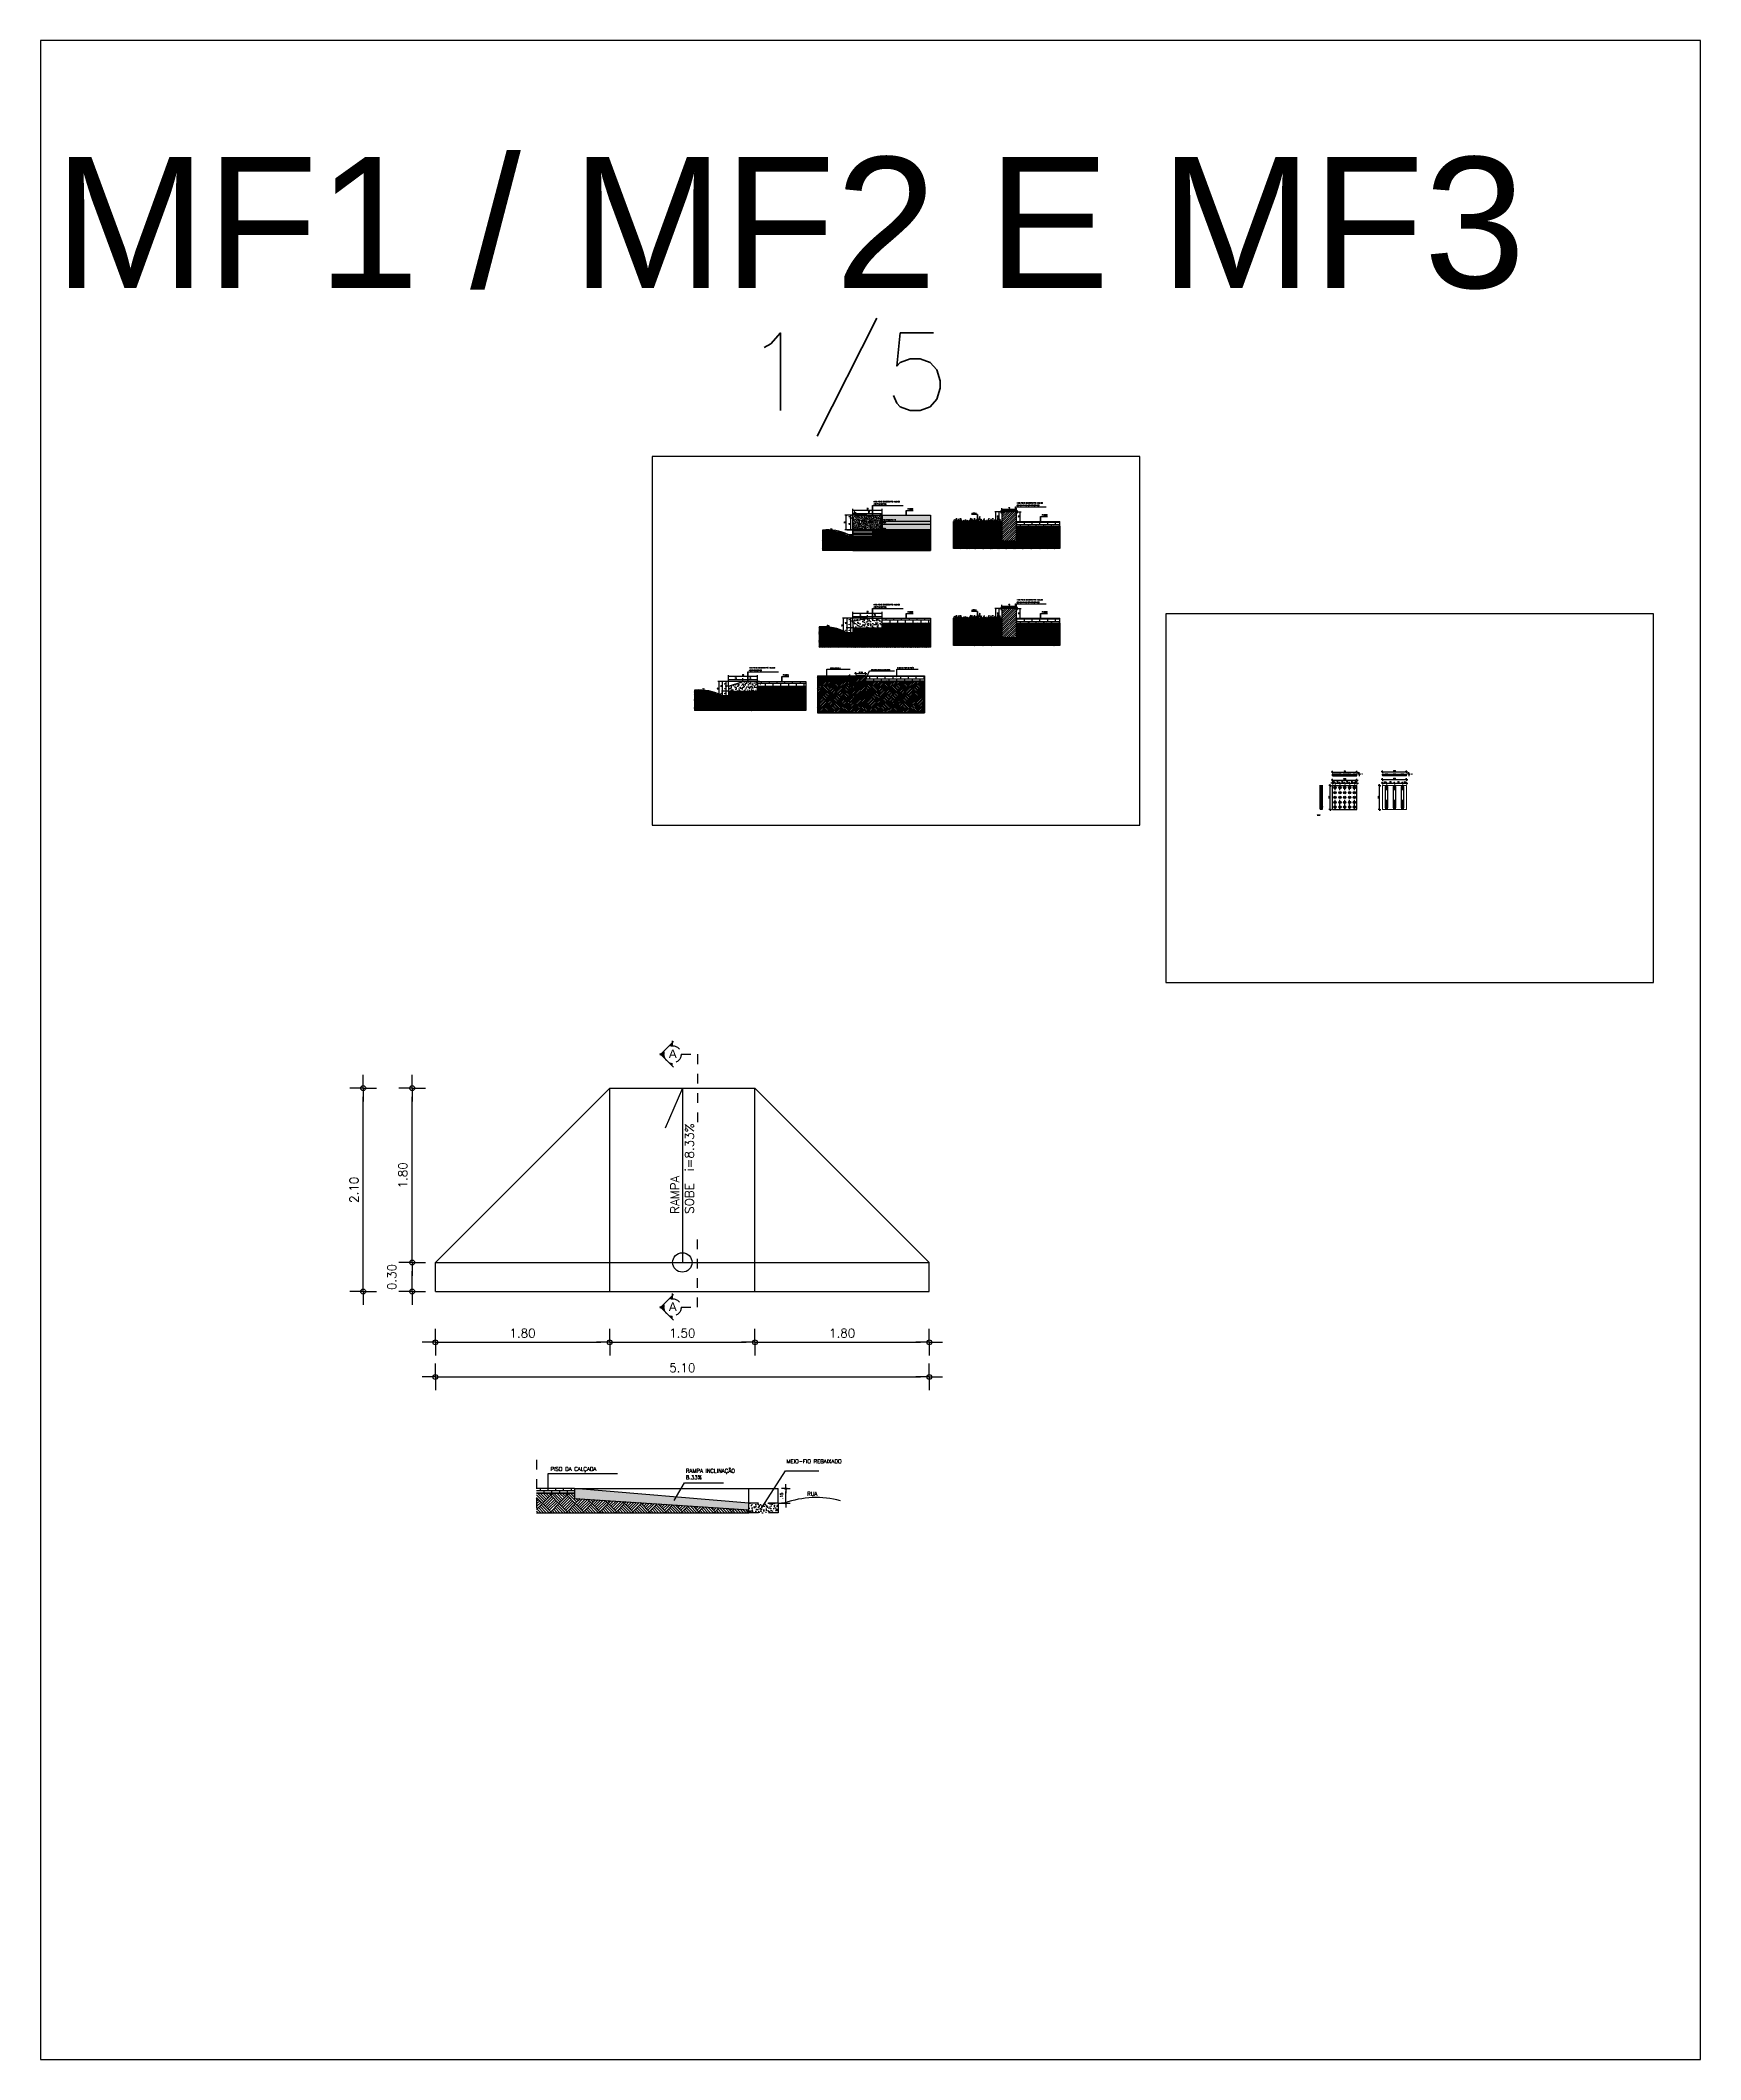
# Model space of a CAD drawing. Extents: x 387222 to 388513, y 9633222 to 9634061.
# Drawn here: x 387645.98 to 387663.12, y 9633480.66 to 9633501.5 of the extents above; entities that cross this region are included whole.
import ezdxf

# ---------------------------------------------------------------- set-up
doc = ezdxf.new("R2010")
doc.units = 0
doc.header["$LTSCALE"] = 0.049213
doc.header["$PDSIZE"] = -2.5
for name, pattern in [('CONTINU', [0]), ('DASHDOT', [1, 0.5, -0.25, 0, -0.25]), ('DIVIDE', [1.25, 0.5, -0.25, 0, -0.25, 0, -0.25])]:
    doc.linetypes.add(name, pattern=pattern)
doc.layers.get('Defpoints').update_dxf_attribs({"color": 8})
for name, color, linetype in [('AI-Cotas', 12, 'Continuous'), ('COTAS', 2, 'Continuous'), ('EIXO', 253, 'DASHDOT'), ('HACHURA', 253, 'Continuous'), ('P1', 1, 'Continuous'), ('P15', 7, 'DASHDOT'), ('P2', 2, 'Continuous'), ('P3', 3, 'Continuous'), ('P4', 6, 'Continuous'), ('P5', 6, 'DIVIDE'), ('P6', 4, 'Continuous'), ('PISO PODOTÁTIL DE ALERTA', 22, 'Continuous'), ('PISO PODOTÁTIL DIRECIONAL', 40, 'Continuous'), ('Texto', 2, 'Continuous'), ('TXT', 1, 'Continuous')]:
    doc.layers.add(name, color=color, linetype=linetype)
doc.styles.add('ROMANS', font='ROMANS.shx')
doc.styles.add('RS5', font='romans.shx', dxfattribs={"height": 0.01})
doc.styles.get("Standard").update_dxf_attribs({"font": 'arial.ttf'})
doc.styles.add('TEXTO_ARIAL', font='arial.ttf', dxfattribs={"height": 0.12})
doc.dimstyles.new('BOLA50$0', dxfattribs={"dimscale": 0.5, "dimtxt": 0.25, "dimasz": 0.18, "dimexe": 0.18, "dimexo": 0.0625, "dimgap": 0.1, "dimtad": 1, "dimzin": 0, "dimdsep": 46, "dimtxsty": 'ROMANS', "dimblk1": 'BOLA', "dimblk2": 'BOLA', "dimsah": 1, "dimcen": 0.09, "dimse1": 1, "dimse2": 1, "dimclrt": 256, "dimadec": 0, "dimazin": 0, "dimtfac": 1, "dimtofl": 0, "dimtmove": 2, "dimatfit": 3, "dimldrblk": 'BOLA', "dimfxl": 1, "dimtolj": 1, "dimtzin": 0, "dimarcsym": 0})
doc.dimstyles.new('Cota 5', dxfattribs={"dimscale": 0.01, "dimtxt": 0.01, "dimasz": 0.5, "dimexe": 1.25, "dimexo": 0.625, "dimgap": 1, "dimtad": 1, "dimdec": 0, "dimlfac": 100, "dimzin": 4, "dimdsep": 46, "dimtxsty": 'RS5', "dimblk": 'DOT', "dimcen": 0.1, "dimclrd": 12, "dimclre": 12, "dimclrt": 2, "dimadec": 0, "dimazin": 0, "dimtfac": 1, "dimtdec": 0, "dimtix": 1, "dimtmove": 0, "dimatfit": 3, "dimldrblk": 'DOT', "dimfxl": 1.25, "dimarcsym": 0})
doc.dimstyles.new('COTA20', dxfattribs={"dimtxt": 0.03, "dimasz": 0.03, "dimexe": 0.05, "dimexo": 0.06, "dimgap": 0.03, "dimtad": 1, "dimzin": 4, "dimdsep": 46, "dimtxsty": 'ROMANS', "dimblk": 'BOLA', "dimcen": 0.09, "dimdle": 0.05, "dimse1": 1, "dimse2": 1, "dimclrd": 253, "dimclrt": 2, "dimadec": 0, "dimazin": 0, "dimtfac": 1, "dimtix": 1, "dimtmove": 2, "dimatfit": 1, "dimldrblk": 'BOLA', "dimfxl": 1, "dimtolj": 1, "dimtzin": 4, "dimarcsym": 0})
pattern_1 = [(135, (0, 0), (-0.04310522938113, 3e-18), [0.03048, -0.03048]), (135, (0.003592, 0.003592), (-0.04310522938113, 3e-18), [0.03048, -0.03048]), (135, (0.007184, 0.007184), (-0.04310522938113, 3e-18), [0.03048, -0.03048]), (135, (0.010776, 0.010776), (-0.04310522938113, 3e-18), [0.03048, -0.03048]), (135, (0.014368, 0.014368), (-0.04310522938113, 3e-18), [0.03048, -0.03048]), (135, (0.01796, 0.01796), (-0.04310522938113, 3e-18), [0.03048, -0.03048]), (135, (0.021553, 0.021553), (-0.04310522938113, 3e-18), [0.03048, -0.03048]), (45, (-0.021553, 0.021553), (0.04310522938113, -3e-18), [0.03048, -0.03048]), (45, (-0.025145, 0.025145), (0.04310522938113, -3e-18), [0.03048, -0.03048]), (45, (-0.028737, 0.028737), (0.04310522938113, -3e-18), [0.03048, -0.03048]), (45, (-0.03233, 0.03233), (0.04310522938113, -3e-18), [0.03048, -0.03048]), (45, (-0.03592, 0.03592), (0.04310522938113, -3e-18), [0.03048, -0.03048]), (45, (-0.039513, 0.039513), (0.04310522938113, -3e-18), [0.03048, -0.03048]), (45, (-0.043105, 0.043105), (0.04310522938113, -3e-18), [0.03048, -0.03048])]
pattern_2 = [(50, (0, 0), (0.0182184668996, -0.00159390855389), [0.001905, -0.020955]), (355, (0, 0), (-0.003524342142497, 0.019105684523904), [0.001524, -0.016764058417]), (100.4514447, (0.001518, -0.000133), (0.014694124709035, 0.01751177519122), [0.00161900088, -0.01780902446]), (46.1842, (0, 0.00508), (0.027107904089213, -0.004204232793273), [0.0028575, -0.0314325]), (96.63555761, (0.00226, 0.00473), (0.02374041340515, 0.02474261245977), [0.002428502314, -0.026713560816]), (351.18415117, (0, 0.00508), (0.0237404134065, 0.02474261245855), [0.002285996707, -0.025145973192]), (21, (0.00254, 0.00381), (0.015161439126913, -0.010226519818709), [0.001905, -0.020955]), (326, (0.00254, 0.00381), (0.006180202834765, 0.018418796612232), [0.001524, -0.016764]), (71.451445, (0.003803, 0.002958), (0.02134164192787, 0.00819227688859), [0.00161900088, -0.01780899376]), (37.5, (0, 0), (0.000308860325059, 0.0084555038873153), [0, -0.0165608, 0, -0.017018, 0, -0.0168275]), (7.5, (0, 0), (0.006681966251031, 0.010018057481812), [0, -0.0097028, 0, -0.0161798, 0, -0.0064135]), (327.5, (-0.005664, 0), (0.013559059516687, -0.0005728743992673), [0, -0.00635, 0, -0.019812, 0, -0.026289]), (317.5, (-0.008204, 0), (0.014812918138602, 0.002542649103333), [0, -0.008255, 0, -0.0131572, 0, -0.018669])]

# ---------------------------------------------------------------- blocks, each defined once
blk = doc.blocks.new('BOLA')
for q in [(-1.53, 0), (0, 1.53), (0, -1.53), (1.53, 0)]:
    blk.add_line((0, 0), q)
blk.add_circle((0, 0), 0.284)
blk = doc.blocks.new('*D110')
at = {"layer": 'COTAS', "color": 0, "lineweight": -2, "transparency": 16777216}
blk.add_line((387654.409, 9633494.965), (387654.491, 9633494.965), dxfattribs=at)
at = {"layer": 'Defpoints', "color": 0, "transparency": 16777216}
for p in [(387654.4, 9633494.941), (387654.5, 9633494.965), (387654.5, 9633494.941)]:
    blk.add_point(p, dxfattribs=at)
at = {"layer": 'COTAS', "color": 0, "lineweight": -2, "transparency": 16777216, "xscale": 0.009, "yscale": 0.009, "zscale": 0.009, "rotation": 180}
blk.add_blockref('BOLA', (387654.4, 9633494.965), dxfattribs=at)
at = {"layer": 'COTAS', "color": 0, "lineweight": -2, "transparency": 16777216, "xscale": 0.009, "yscale": 0.009, "zscale": 0.009}
blk.add_blockref('BOLA', (387654.5, 9633494.965), dxfattribs=at)
at = {"layer": 'COTAS', "color": 2, "transparency": 16777216, "insert": (387654.45, 9633494.976), "char_height": 0.0125, "attachment_point": 5, "style": 'ROMANS'}
blk.add_mtext('\\A1;0.10', dxfattribs=at)
blk = doc.blocks.new('_Dot')
at = {"color": 0, "linetype": 'ByBlock', "lineweight": -2}
blk.add_line((-0.5, 0), (-1, 0), dxfattribs=at)
at = {"color": 0, "linetype": 'ByBlock', "const_width": 0.5}
blk.add_lwpolyline([(-0.25, 0, 1), (0.25, 0, 1)], format="xyb", close=True, dxfattribs=at)
blk = doc.blocks.new('*D111')
at = {"layer": 'AI-Cotas', "color": 12, "lineweight": -2, "transparency": 16777216}
for p, q in [((387654.37, 9633495.494), (387654.37, 9633495.569)), ((387654.375, 9633495.556), (387654.515, 9633495.556)), ((387654.52, 9633495.544), (387654.52, 9633495.569))]:
    blk.add_line(p, q, dxfattribs=at)
at = {"layer": 'Defpoints', "color": 0, "transparency": 16777216}
for p in [(387654.52, 9633495.556), (387654.52, 9633495.537), (387654.37, 9633495.487)]:
    blk.add_point(p, dxfattribs=at)
at = {"layer": 'AI-Cotas', "color": 12, "lineweight": -2, "transparency": 16777216, "xscale": 0.005, "yscale": 0.005, "zscale": 0.005, "rotation": 180}
blk.add_blockref('_Dot', (387654.37, 9633495.556), dxfattribs=at)
at = {"layer": 'AI-Cotas', "color": 12, "lineweight": -2, "transparency": 16777216, "xscale": 0.005, "yscale": 0.005, "zscale": 0.005}
blk.add_blockref('_Dot', (387654.52, 9633495.556), dxfattribs=at)
at = {"layer": 'AI-Cotas', "color": 2, "transparency": 16777216, "insert": (387654.445, 9633495.571), "char_height": 0.01, "attachment_point": 5, "style": 'RS5'}
blk.add_mtext('15', dxfattribs=at)
blk = doc.blocks.new('*D112')
at = {"layer": 'AI-Cotas', "color": 12, "lineweight": -2, "transparency": 16777216}
for p, q in [((387654.52, 9633495.544), (387654.52, 9633495.569)), ((387654.525, 9633495.556), (387654.665, 9633495.556)), ((387654.67, 9633495.544), (387654.67, 9633495.569))]:
    blk.add_line(p, q, dxfattribs=at)
at = {"layer": 'Defpoints', "color": 0, "transparency": 16777216}
for p in [(387654.52, 9633495.537), (387654.67, 9633495.556), (387654.67, 9633495.537)]:
    blk.add_point(p, dxfattribs=at)
at = {"layer": 'AI-Cotas', "color": 12, "lineweight": -2, "transparency": 16777216, "xscale": 0.005, "yscale": 0.005, "zscale": 0.005, "rotation": 180}
blk.add_blockref('_Dot', (387654.52, 9633495.556), dxfattribs=at)
at = {"layer": 'AI-Cotas', "color": 12, "lineweight": -2, "transparency": 16777216, "xscale": 0.005, "yscale": 0.005, "zscale": 0.005}
blk.add_blockref('_Dot', (387654.67, 9633495.556), dxfattribs=at)
at = {"layer": 'AI-Cotas', "color": 2, "transparency": 16777216, "insert": (387654.595, 9633495.571), "char_height": 0.01, "attachment_point": 5, "style": 'RS5'}
blk.add_mtext('15', dxfattribs=at)
blk = doc.blocks.new('*D113')
at = {"layer": 'AI-Cotas', "color": 12, "lineweight": -2, "transparency": 16777216}
for p, q in [((387654.37, 9633495.494), (387654.37, 9633495.603)), ((387654.375, 9633495.59), (387654.665, 9633495.59)), ((387654.67, 9633495.544), (387654.67, 9633495.603))]:
    blk.add_line(p, q, dxfattribs=at)
at = {"layer": 'Defpoints', "color": 0, "transparency": 16777216}
for p in [(387654.67, 9633495.59), (387654.67, 9633495.537), (387654.37, 9633495.487)]:
    blk.add_point(p, dxfattribs=at)
at = {"layer": 'AI-Cotas', "color": 12, "lineweight": -2, "transparency": 16777216, "xscale": 0.005, "yscale": 0.005, "zscale": 0.005, "rotation": 180}
blk.add_blockref('_Dot', (387654.37, 9633495.59), dxfattribs=at)
at = {"layer": 'AI-Cotas', "color": 12, "lineweight": -2, "transparency": 16777216, "xscale": 0.005, "yscale": 0.005, "zscale": 0.005}
blk.add_blockref('_Dot', (387654.67, 9633495.59), dxfattribs=at)
at = {"layer": 'AI-Cotas', "color": 2, "transparency": 16777216, "insert": (387654.52, 9633495.605), "char_height": 0.01, "attachment_point": 5, "style": 'RS5'}
blk.add_mtext('30', dxfattribs=at)
blk = doc.blocks.new('*D114')
at = {"layer": 'AI-Cotas', "color": 12, "lineweight": -2, "transparency": 16777216}
for p, q in [((387654.514, 9633495.537), (387654.298, 9633495.537)), ((387654.31, 9633495.442), (387654.31, 9633495.532)), ((387654.364, 9633495.437), (387654.298, 9633495.437))]:
    blk.add_line(p, q, dxfattribs=at)
at = {"layer": 'Defpoints', "color": 0, "transparency": 16777216}
for p in [(387654.31, 9633495.537), (387654.52, 9633495.537), (387654.37, 9633495.437)]:
    blk.add_point(p, dxfattribs=at)
at = {"layer": 'AI-Cotas', "color": 12, "lineweight": -2, "transparency": 16777216, "xscale": 0.005, "yscale": 0.005, "zscale": 0.005}
for p, rotation in [((387654.31, 9633495.537), 90), ((387654.31, 9633495.437), 270)]:
    blk.add_blockref('_Dot', p, dxfattribs=dict(at, rotation=rotation))
at = {"layer": 'AI-Cotas', "color": 2, "transparency": 16777216, "insert": (387654.295, 9633495.487), "char_height": 0.01, "attachment_point": 5, "rotation": 90, "style": 'RS5'}
blk.add_mtext('10', dxfattribs=at)
blk = doc.blocks.new('*D115')
at = {"layer": 'COTAS', "color": 0, "lineweight": -2, "transparency": 16777216}
blk.add_line((387654.339, 9633494.65), (387654.339, 9633494.932), dxfattribs=at)
at = {"layer": 'Defpoints', "color": 0, "transparency": 16777216}
for p in [(387654.339, 9633494.941), (387654.4, 9633494.941), (387654.4, 9633494.641)]:
    blk.add_point(p, dxfattribs=at)
at = {"layer": 'COTAS', "color": 0, "lineweight": -2, "transparency": 16777216, "xscale": 0.009, "yscale": 0.009, "zscale": 0.009}
for p, rotation in [((387654.339, 9633494.941), 90), ((387654.339, 9633494.641), 270)]:
    blk.add_blockref('BOLA', p, dxfattribs=dict(at, rotation=rotation))
at = {"layer": 'COTAS', "color": 2, "transparency": 16777216, "insert": (387654.328, 9633494.791), "char_height": 0.0125, "attachment_point": 5, "rotation": 90, "style": 'ROMANS'}
blk.add_mtext('\\A1;0.30', dxfattribs=at)
blk = doc.blocks.new('*D154')
at = {"layer": 'AI-Cotas', "color": 12, "lineweight": -2, "transparency": 16777216}
for p, q in [((387654.364, 9633495.437), (387654.336, 9633495.437)), ((387654.364, 9633495.387), (387654.336, 9633495.387)), ((387654.348, 9633495.392), (387654.348, 9633495.432))]:
    blk.add_line(p, q, dxfattribs=at)
at = {"layer": 'Defpoints', "color": 0, "transparency": 16777216}
for p in [(387654.348, 9633495.437), (387654.37, 9633495.437), (387654.37, 9633495.387)]:
    blk.add_point(p, dxfattribs=at)
at = {"layer": 'AI-Cotas', "color": 12, "lineweight": -2, "transparency": 16777216, "xscale": 0.005, "yscale": 0.005, "zscale": 0.005}
for p, rotation in [((387654.348, 9633495.437), 90), ((387654.348, 9633495.387), 270)]:
    blk.add_blockref('_Dot', p, dxfattribs=dict(at, rotation=rotation))
at = {"layer": 'AI-Cotas', "color": 2, "transparency": 16777216, "insert": (387654.333, 9633495.412), "char_height": 0.01, "attachment_point": 5, "rotation": 90, "style": 'RS5'}
blk.add_mtext('5', dxfattribs=at)
blk = doc.blocks.new('*D155')
at = {"layer": 'AI-Cotas', "color": 12, "lineweight": -2, "transparency": 16777216}
for p, q in [((387654.364, 9633495.507), (387654.336, 9633495.507)), ((387654.364, 9633495.437), (387654.336, 9633495.437)), ((387654.348, 9633495.442), (387654.348, 9633495.502))]:
    blk.add_line(p, q, dxfattribs=at)
at = {"layer": 'Defpoints', "color": 0, "transparency": 16777216}
for p in [(387654.348, 9633495.507), (387654.37, 9633495.507), (387654.37, 9633495.437)]:
    blk.add_point(p, dxfattribs=at)
at = {"layer": 'AI-Cotas', "color": 12, "lineweight": -2, "transparency": 16777216, "xscale": 0.005, "yscale": 0.005, "zscale": 0.005}
for p, rotation in [((387654.348, 9633495.507), 90), ((387654.348, 9633495.437), 270)]:
    blk.add_blockref('_Dot', p, dxfattribs=dict(at, rotation=rotation))
at = {"layer": 'AI-Cotas', "color": 2, "transparency": 16777216, "insert": (387654.333, 9633495.472), "char_height": 0.01, "attachment_point": 5, "rotation": 90, "style": 'RS5'}
blk.add_mtext('7', dxfattribs=at)
blk = doc.blocks.new('*D116')
at = {"layer": 'AI-Cotas', "color": 12, "lineweight": -2, "transparency": 16777216}
for p, q in [((387654.326, 9633495.437), (387654.298, 9633495.437)), ((387654.326, 9633495.387), (387654.298, 9633495.387)), ((387654.31, 9633495.392), (387654.31, 9633495.432))]:
    blk.add_line(p, q, dxfattribs=at)
at = {"layer": 'Defpoints', "color": 0, "transparency": 16777216}
for p in [(387654.31, 9633495.437), (387654.332, 9633495.437), (387654.332, 9633495.387)]:
    blk.add_point(p, dxfattribs=at)
at = {"layer": 'AI-Cotas', "color": 12, "lineweight": -2, "transparency": 16777216, "xscale": 0.005, "yscale": 0.005, "zscale": 0.005}
for p, rotation in [((387654.31, 9633495.437), 90), ((387654.31, 9633495.387), 270)]:
    blk.add_blockref('_Dot', p, dxfattribs=dict(at, rotation=rotation))
at = {"layer": 'AI-Cotas', "color": 2, "transparency": 16777216, "insert": (387654.295, 9633495.412), "char_height": 0.01, "attachment_point": 5, "rotation": 90, "style": 'RS5'}
blk.add_mtext('5', dxfattribs=at)
blk = doc.blocks.new('*D117')
at = {"layer": 'AI-Cotas', "color": 12, "lineweight": -2, "transparency": 16777216}
for p, q in [((387654.514, 9633495.537), (387654.261, 9633495.537)), ((387654.273, 9633495.392), (387654.273, 9633495.532)), ((387654.391, 9633495.387), (387654.261, 9633495.387))]:
    blk.add_line(p, q, dxfattribs=at)
at = {"layer": 'Defpoints', "color": 0, "transparency": 16777216}
for p in [(387654.273, 9633495.537), (387654.52, 9633495.537), (387654.397, 9633495.387)]:
    blk.add_point(p, dxfattribs=at)
at = {"layer": 'AI-Cotas', "color": 12, "lineweight": -2, "transparency": 16777216, "xscale": 0.005, "yscale": 0.005, "zscale": 0.005}
for p, rotation in [((387654.273, 9633495.537), 90), ((387654.273, 9633495.387), 270)]:
    blk.add_blockref('_Dot', p, dxfattribs=dict(at, rotation=rotation))
at = {"layer": 'AI-Cotas', "color": 2, "transparency": 16777216, "insert": (387654.258, 9633495.462), "char_height": 0.01, "attachment_point": 5, "rotation": 90, "style": 'RS5'}
blk.add_mtext('15', dxfattribs=at)
blk = doc.blocks.new('*D118')
at = {"layer": 'AI-Cotas', "color": 12, "lineweight": -2, "transparency": 16777216}
for p, q in [((387655.907, 9633495.644), (387655.907, 9633495.674)), ((387655.912, 9633495.662), (387656.052, 9633495.662)), ((387656.057, 9633495.644), (387656.057, 9633495.674))]:
    blk.add_line(p, q, dxfattribs=at)
at = {"layer": 'Defpoints', "color": 0, "transparency": 16777216}
for p in [(387655.907, 9633495.637), (387656.057, 9633495.662), (387656.057, 9633495.637)]:
    blk.add_point(p, dxfattribs=at)
at = {"layer": 'AI-Cotas', "color": 12, "lineweight": -2, "transparency": 16777216, "xscale": 0.005, "yscale": 0.005, "zscale": 0.005, "rotation": 180}
blk.add_blockref('_Dot', (387655.907, 9633495.662), dxfattribs=at)
at = {"layer": 'AI-Cotas', "color": 12, "lineweight": -2, "transparency": 16777216, "xscale": 0.005, "yscale": 0.005, "zscale": 0.005}
blk.add_blockref('_Dot', (387656.057, 9633495.662), dxfattribs=at)
at = {"layer": 'AI-Cotas', "color": 2, "transparency": 16777216, "insert": (387655.982, 9633495.677), "char_height": 0.01, "attachment_point": 5, "style": 'RS5'}
blk.add_mtext('15', dxfattribs=at)
blk = doc.blocks.new('*D119')
at = {"layer": 'AI-Cotas', "color": 12, "lineweight": -2, "transparency": 16777216}
for p, q in [((387655.901, 9633495.537), (387655.867, 9633495.537)), ((387655.879, 9633495.342), (387655.879, 9633495.532)), ((387655.901, 9633495.337), (387655.867, 9633495.337))]:
    blk.add_line(p, q, dxfattribs=at)
at = {"layer": 'Defpoints', "color": 0, "transparency": 16777216}
for p in [(387655.879, 9633495.537), (387655.907, 9633495.537), (387655.907, 9633495.337)]:
    blk.add_point(p, dxfattribs=at)
at = {"layer": 'AI-Cotas', "color": 12, "lineweight": -2, "transparency": 16777216, "xscale": 0.005, "yscale": 0.005, "zscale": 0.005}
for p, rotation in [((387655.879, 9633495.537), 90), ((387655.879, 9633495.337), 270)]:
    blk.add_blockref('_Dot', p, dxfattribs=dict(at, rotation=rotation))
at = {"layer": 'AI-Cotas', "color": 2, "transparency": 16777216, "insert": (387655.864, 9633495.437), "char_height": 0.01, "attachment_point": 5, "rotation": 90, "style": 'RS5'}
blk.add_mtext('20', dxfattribs=at)
blk = doc.blocks.new('*D120')
at = {"layer": 'AI-Cotas', "color": 12, "lineweight": -2, "transparency": 16777216}
for p, q in [((387655.901, 9633495.637), (387655.867, 9633495.637)), ((387655.901, 9633495.537), (387655.867, 9633495.537)), ((387655.879, 9633495.542), (387655.879, 9633495.632))]:
    blk.add_line(p, q, dxfattribs=at)
at = {"layer": 'Defpoints', "color": 0, "transparency": 16777216}
for p in [(387655.879, 9633495.637), (387655.907, 9633495.637), (387655.907, 9633495.537)]:
    blk.add_point(p, dxfattribs=at)
at = {"layer": 'AI-Cotas', "color": 12, "lineweight": -2, "transparency": 16777216, "xscale": 0.005, "yscale": 0.005, "zscale": 0.005}
for p, rotation in [((387655.879, 9633495.637), 90), ((387655.879, 9633495.537), 270)]:
    blk.add_blockref('_Dot', p, dxfattribs=dict(at, rotation=rotation))
at = {"layer": 'AI-Cotas', "color": 2, "transparency": 16777216, "insert": (387655.864, 9633495.587), "char_height": 0.01, "attachment_point": 5, "rotation": 90, "style": 'RS5'}
blk.add_mtext('10', dxfattribs=at)
blk = doc.blocks.new('*D121')
at = {"layer": 'AI-Cotas', "color": 12, "lineweight": -2, "transparency": 16777216}
for p, q in [((387655.901, 9633495.637), (387655.833, 9633495.637)), ((387655.846, 9633495.342), (387655.846, 9633495.632)), ((387655.901, 9633495.337), (387655.833, 9633495.337))]:
    blk.add_line(p, q, dxfattribs=at)
at = {"layer": 'Defpoints', "color": 0, "transparency": 16777216}
for p in [(387655.846, 9633495.637), (387655.907, 9633495.637), (387655.907, 9633495.337)]:
    blk.add_point(p, dxfattribs=at)
at = {"layer": 'AI-Cotas', "color": 12, "lineweight": -2, "transparency": 16777216, "xscale": 0.005, "yscale": 0.005, "zscale": 0.005}
for p, rotation in [((387655.846, 9633495.637), 90), ((387655.846, 9633495.337), 270)]:
    blk.add_blockref('_Dot', p, dxfattribs=dict(at, rotation=rotation))
at = {"layer": 'AI-Cotas', "color": 2, "transparency": 16777216, "insert": (387655.831, 9633495.487), "char_height": 0.01, "attachment_point": 5, "rotation": 90, "style": 'RS5'}
blk.add_mtext('30', dxfattribs=at)
blk = doc.blocks.new('*D156')
at = {"layer": 'AI-Cotas', "color": 12, "lineweight": -2, "transparency": 16777216}
for p, q in [((387656.063, 9633495.637), (387656.108, 9633495.637)), ((387656.063, 9633495.537), (387656.108, 9633495.537)), ((387656.096, 9633495.542), (387656.096, 9633495.632))]:
    blk.add_line(p, q, dxfattribs=at)
at = {"layer": 'Defpoints', "color": 0, "transparency": 16777216}
for p in [(387656.057, 9633495.637), (387656.057, 9633495.537), (387656.096, 9633495.637)]:
    blk.add_point(p, dxfattribs=at)
at = {"layer": 'AI-Cotas', "color": 12, "lineweight": -2, "transparency": 16777216, "xscale": 0.005, "yscale": 0.005, "zscale": 0.005}
for p, rotation in [((387656.096, 9633495.637), 90), ((387656.096, 9633495.537), 270)]:
    blk.add_blockref('_Dot', p, dxfattribs=dict(at, rotation=rotation))
at = {"layer": 'AI-Cotas', "color": 2, "transparency": 16777216, "insert": (387656.081, 9633495.587), "char_height": 0.01, "attachment_point": 5, "rotation": 90, "style": 'RS5'}
blk.add_mtext('10', dxfattribs=at)
blk = doc.blocks.new('*D122')
at = {"layer": 'COTAS', "color": 253, "linetype": 'ByBlock', "lineweight": -2, "transparency": 16777216}
blk.add_line((387659.356, 9633493.836), (387659.388, 9633493.836), dxfattribs=at)
at = {"layer": 'Defpoints', "color": 0, "transparency": 16777216}
for p in [(387659.347, 9633493.812), (387659.397, 9633493.836), (387659.397, 9633493.812)]:
    blk.add_point(p, dxfattribs=at)
at = {"layer": 'COTAS', "color": 253, "lineweight": -2, "transparency": 16777216, "xscale": 0.009, "yscale": 0.009, "zscale": 0.009, "rotation": 180}
blk.add_blockref('BOLA', (387659.347, 9633493.836), dxfattribs=at)
at = {"layer": 'COTAS', "color": 253, "lineweight": -2, "transparency": 16777216, "xscale": 0.009, "yscale": 0.009, "zscale": 0.009}
blk.add_blockref('BOLA', (387659.397, 9633493.836), dxfattribs=at)
at = {"layer": 'COTAS', "transparency": 16777216, "insert": (387659.372, 9633493.846), "char_height": 0.01, "attachment_point": 5, "style": 'ROMANS'}
blk.add_mtext('\\A1;50', dxfattribs=at)
blk = doc.blocks.new('*D123')
at = {"layer": 'COTAS', "color": 253, "linetype": 'ByBlock', "lineweight": -2, "transparency": 16777216}
blk.add_line((387659.406, 9633493.836), (387659.438, 9633493.836), dxfattribs=at)
at = {"layer": 'Defpoints', "color": 0, "transparency": 16777216}
for p in [(387659.397, 9633493.812), (387659.447, 9633493.836), (387659.447, 9633493.812)]:
    blk.add_point(p, dxfattribs=at)
at = {"layer": 'COTAS', "color": 253, "lineweight": -2, "transparency": 16777216, "xscale": 0.009, "yscale": 0.009, "zscale": 0.009, "rotation": 180}
blk.add_blockref('BOLA', (387659.397, 9633493.836), dxfattribs=at)
at = {"layer": 'COTAS', "color": 253, "lineweight": -2, "transparency": 16777216, "xscale": 0.009, "yscale": 0.009, "zscale": 0.009}
blk.add_blockref('BOLA', (387659.447, 9633493.836), dxfattribs=at)
at = {"layer": 'COTAS', "transparency": 16777216, "insert": (387659.422, 9633493.846), "char_height": 0.01, "attachment_point": 5, "style": 'ROMANS'}
blk.add_mtext('\\A1;50', dxfattribs=at)
blk = doc.blocks.new('*D124')
at = {"layer": 'COTAS', "color": 253, "linetype": 'ByBlock', "lineweight": -2, "transparency": 16777216}
blk.add_line((387659.456, 9633493.836), (387659.488, 9633493.836), dxfattribs=at)
at = {"layer": 'Defpoints', "color": 0, "transparency": 16777216}
for p in [(387659.447, 9633493.812), (387659.497, 9633493.836), (387659.497, 9633493.812)]:
    blk.add_point(p, dxfattribs=at)
at = {"layer": 'COTAS', "color": 253, "lineweight": -2, "transparency": 16777216, "xscale": 0.009, "yscale": 0.009, "zscale": 0.009, "rotation": 180}
blk.add_blockref('BOLA', (387659.447, 9633493.836), dxfattribs=at)
at = {"layer": 'COTAS', "color": 253, "lineweight": -2, "transparency": 16777216, "xscale": 0.009, "yscale": 0.009, "zscale": 0.009}
blk.add_blockref('BOLA', (387659.497, 9633493.836), dxfattribs=at)
at = {"layer": 'COTAS', "transparency": 16777216, "insert": (387659.472, 9633493.846), "char_height": 0.01, "attachment_point": 5, "style": 'ROMANS'}
blk.add_mtext('\\A1;50', dxfattribs=at)
blk = doc.blocks.new('*D125')
at = {"layer": 'COTAS', "color": 253, "linetype": 'ByBlock', "lineweight": -2, "transparency": 16777216}
blk.add_line((387659.506, 9633493.836), (387659.538, 9633493.836), dxfattribs=at)
at = {"layer": 'Defpoints', "color": 0, "transparency": 16777216}
for p in [(387659.497, 9633493.812), (387659.547, 9633493.836), (387659.547, 9633493.812)]:
    blk.add_point(p, dxfattribs=at)
at = {"layer": 'COTAS', "color": 253, "lineweight": -2, "transparency": 16777216, "xscale": 0.009, "yscale": 0.009, "zscale": 0.009, "rotation": 180}
blk.add_blockref('BOLA', (387659.497, 9633493.836), dxfattribs=at)
at = {"layer": 'COTAS', "color": 253, "lineweight": -2, "transparency": 16777216, "xscale": 0.009, "yscale": 0.009, "zscale": 0.009}
blk.add_blockref('BOLA', (387659.547, 9633493.836), dxfattribs=at)
at = {"layer": 'COTAS', "transparency": 16777216, "insert": (387659.522, 9633493.846), "char_height": 0.01, "attachment_point": 5, "style": 'ROMANS'}
blk.add_mtext('\\A1;50', dxfattribs=at)
blk = doc.blocks.new('*D126')
at = {"layer": 'COTAS', "color": 253, "linetype": 'ByBlock', "lineweight": -2, "transparency": 16777216}
blk.add_line((387659.331, 9633493.867), (387659.563, 9633493.867), dxfattribs=at)
at = {"layer": 'Defpoints', "color": 0, "transparency": 16777216}
for p in [(387659.572, 9633493.867), (387659.322, 9633493.812), (387659.572, 9633493.812)]:
    blk.add_point(p, dxfattribs=at)
at = {"layer": 'COTAS', "color": 253, "lineweight": -2, "transparency": 16777216, "xscale": 0.009, "yscale": 0.009, "zscale": 0.009, "rotation": 180}
blk.add_blockref('BOLA', (387659.322, 9633493.867), dxfattribs=at)
at = {"layer": 'COTAS', "color": 253, "lineweight": -2, "transparency": 16777216, "xscale": 0.009, "yscale": 0.009, "zscale": 0.009}
blk.add_blockref('BOLA', (387659.572, 9633493.867), dxfattribs=at)
at = {"layer": 'COTAS', "transparency": 16777216, "insert": (387659.447, 9633493.877), "char_height": 0.01, "attachment_point": 5, "style": 'ROMANS'}
blk.add_mtext('\\A1;250', dxfattribs=at)
blk = doc.blocks.new('*D127')
at = {"layer": 'COTAS', "color": 253, "linetype": 'ByBlock', "lineweight": -2, "transparency": 16777216}
for p, q in [((387659.596, 9633493.939), (387659.596, 9633493.948)), ((387659.596, 9633493.917), (387659.596, 9633493.908))]:
    blk.add_line(p, q, dxfattribs=at)
at = {"layer": 'Defpoints', "color": 0, "transparency": 16777216}
for p in [(387659.555, 9633493.93), (387659.572, 9633493.926), (387659.596, 9633493.93)]:
    blk.add_point(p, dxfattribs=at)
at = {"layer": 'COTAS', "color": 253, "lineweight": -2, "transparency": 16777216, "xscale": 0.009, "yscale": 0.009, "zscale": 0.009}
for p, rotation in [((387659.596, 9633493.93), 270), ((387659.596, 9633493.926), 90)]:
    blk.add_blockref('BOLA', p, dxfattribs=dict(at, rotation=rotation))
at = {"layer": 'COTAS', "transparency": 16777216, "insert": (387659.627, 9633493.928), "char_height": 0.01, "attachment_point": 5, "rotation": 90, "style": 'ROMANS'}
blk.add_mtext('\\A1;4', dxfattribs=at)
blk = doc.blocks.new('*D128')
at = {"layer": 'COTAS', "color": 253, "linetype": 'ByBlock', "lineweight": -2, "transparency": 16777216}
blk.add_line((387659.331, 9633493.947), (387659.563, 9633493.947), dxfattribs=at)
at = {"layer": 'Defpoints', "color": 0, "transparency": 16777216}
for p in [(387659.322, 9633493.926), (387659.572, 9633493.947), (387659.572, 9633493.926)]:
    blk.add_point(p, dxfattribs=at)
at = {"layer": 'COTAS', "color": 253, "lineweight": -2, "transparency": 16777216, "xscale": 0.009, "yscale": 0.009, "zscale": 0.009, "rotation": 180}
blk.add_blockref('BOLA', (387659.322, 9633493.947), dxfattribs=at)
at = {"layer": 'COTAS', "color": 253, "lineweight": -2, "transparency": 16777216, "xscale": 0.009, "yscale": 0.009, "zscale": 0.009}
blk.add_blockref('BOLA', (387659.572, 9633493.947), dxfattribs=at)
at = {"layer": 'COTAS', "transparency": 16777216, "insert": (387659.447, 9633493.957), "char_height": 0.01, "attachment_point": 5, "style": 'ROMANS'}
blk.add_mtext('\\A1;25', dxfattribs=at)
blk = doc.blocks.new('*D129')
at = {"layer": 'COTAS', "color": 253, "linetype": 'ByBlock', "lineweight": -2, "transparency": 16777216}
blk.add_line((387659.297, 9633493.571), (387659.297, 9633493.803), dxfattribs=at)
at = {"layer": 'Defpoints', "color": 0, "transparency": 16777216}
for p in [(387659.297, 9633493.812), (387659.322, 9633493.812), (387659.322, 9633493.562)]:
    blk.add_point(p, dxfattribs=at)
at = {"layer": 'COTAS', "color": 253, "lineweight": -2, "transparency": 16777216, "xscale": 0.009, "yscale": 0.009, "zscale": 0.009}
for p, rotation in [((387659.297, 9633493.812), 90), ((387659.297, 9633493.562), 270)]:
    blk.add_blockref('BOLA', p, dxfattribs=dict(at, rotation=rotation))
at = {"layer": 'COTAS', "transparency": 16777216, "insert": (387659.287, 9633493.687), "char_height": 0.01, "attachment_point": 5, "rotation": 90, "style": 'ROMANS'}
blk.add_mtext('\\A1;250', dxfattribs=at)
blk = doc.blocks.new('*D130')
at = {"layer": 'COTAS', "color": 253, "linetype": 'ByBlock', "lineweight": -2, "transparency": 16777216}
blk.add_line((387659.845, 9633493.835), (387659.869, 9633493.835), dxfattribs=at)
at = {"layer": 'Defpoints', "color": 0, "transparency": 16777216}
for p in [(387659.836, 9633493.812), (387659.878, 9633493.835), (387659.878, 9633493.812)]:
    blk.add_point(p, dxfattribs=at)
at = {"layer": 'COTAS', "color": 253, "lineweight": -2, "transparency": 16777216, "xscale": 0.009, "yscale": 0.009, "zscale": 0.009, "rotation": 180}
blk.add_blockref('BOLA', (387659.836, 9633493.835), dxfattribs=at)
at = {"layer": 'COTAS', "color": 253, "lineweight": -2, "transparency": 16777216, "xscale": 0.009, "yscale": 0.009, "zscale": 0.009}
blk.add_blockref('BOLA', (387659.878, 9633493.835), dxfattribs=at)
at = {"layer": 'COTAS', "transparency": 16777216, "insert": (387659.857, 9633493.845), "char_height": 0.01, "attachment_point": 5, "style": 'ROMANS'}
blk.add_mtext('\\A1;42', dxfattribs=at)
blk = doc.blocks.new('*D131')
at = {"layer": 'COTAS', "color": 253, "linetype": 'ByBlock', "lineweight": -2, "transparency": 16777216}
blk.add_line((387659.887, 9633493.835), (387659.952, 9633493.835), dxfattribs=at)
at = {"layer": 'Defpoints', "color": 0, "transparency": 16777216}
for p in [(387659.878, 9633493.812), (387659.961, 9633493.835), (387659.961, 9633493.812)]:
    blk.add_point(p, dxfattribs=at)
at = {"layer": 'COTAS', "color": 253, "lineweight": -2, "transparency": 16777216, "xscale": 0.009, "yscale": 0.009, "zscale": 0.009, "rotation": 180}
blk.add_blockref('BOLA', (387659.878, 9633493.835), dxfattribs=at)
at = {"layer": 'COTAS', "color": 253, "lineweight": -2, "transparency": 16777216, "xscale": 0.009, "yscale": 0.009, "zscale": 0.009}
blk.add_blockref('BOLA', (387659.961, 9633493.835), dxfattribs=at)
at = {"layer": 'COTAS', "transparency": 16777216, "insert": (387659.919, 9633493.845), "char_height": 0.01, "attachment_point": 5, "style": 'ROMANS'}
blk.add_mtext('\\A1;83', dxfattribs=at)
blk = doc.blocks.new('*D132')
at = {"layer": 'COTAS', "color": 253, "linetype": 'ByBlock', "lineweight": -2, "transparency": 16777216}
blk.add_line((387659.97, 9633493.835), (387660.035, 9633493.835), dxfattribs=at)
at = {"layer": 'Defpoints', "color": 0, "transparency": 16777216}
for p in [(387659.961, 9633493.812), (387660.044, 9633493.835), (387660.044, 9633493.812)]:
    blk.add_point(p, dxfattribs=at)
at = {"layer": 'COTAS', "color": 253, "lineweight": -2, "transparency": 16777216, "xscale": 0.009, "yscale": 0.009, "zscale": 0.009, "rotation": 180}
blk.add_blockref('BOLA', (387659.961, 9633493.835), dxfattribs=at)
at = {"layer": 'COTAS', "color": 253, "lineweight": -2, "transparency": 16777216, "xscale": 0.009, "yscale": 0.009, "zscale": 0.009}
blk.add_blockref('BOLA', (387660.044, 9633493.835), dxfattribs=at)
at = {"layer": 'COTAS', "transparency": 16777216, "insert": (387660.002, 9633493.845), "char_height": 0.01, "attachment_point": 5, "style": 'ROMANS'}
blk.add_mtext('\\A1;83', dxfattribs=at)
blk = doc.blocks.new('*D133')
at = {"layer": 'COTAS', "color": 253, "linetype": 'ByBlock', "lineweight": -2, "transparency": 16777216}
blk.add_line((387660.053, 9633493.835), (387660.077, 9633493.835), dxfattribs=at)
at = {"layer": 'Defpoints', "color": 0, "transparency": 16777216}
for p in [(387660.044, 9633493.812), (387660.086, 9633493.835), (387660.086, 9633493.812)]:
    blk.add_point(p, dxfattribs=at)
at = {"layer": 'COTAS', "color": 253, "lineweight": -2, "transparency": 16777216, "xscale": 0.009, "yscale": 0.009, "zscale": 0.009, "rotation": 180}
blk.add_blockref('BOLA', (387660.044, 9633493.835), dxfattribs=at)
at = {"layer": 'COTAS', "color": 253, "lineweight": -2, "transparency": 16777216, "xscale": 0.009, "yscale": 0.009, "zscale": 0.009}
blk.add_blockref('BOLA', (387660.086, 9633493.835), dxfattribs=at)
at = {"layer": 'COTAS', "transparency": 16777216, "insert": (387660.065, 9633493.845), "char_height": 0.01, "attachment_point": 5, "style": 'ROMANS'}
blk.add_mtext('\\A1;42', dxfattribs=at)
blk = doc.blocks.new('*D134')
at = {"layer": 'COTAS', "color": 253, "linetype": 'ByBlock', "lineweight": -2, "transparency": 16777216}
blk.add_line((387659.845, 9633493.871), (387660.077, 9633493.871), dxfattribs=at)
at = {"layer": 'Defpoints', "color": 0, "transparency": 16777216}
for p in [(387660.086, 9633493.871), (387659.836, 9633493.812), (387660.086, 9633493.812)]:
    blk.add_point(p, dxfattribs=at)
at = {"layer": 'COTAS', "color": 253, "lineweight": -2, "transparency": 16777216, "xscale": 0.009, "yscale": 0.009, "zscale": 0.009, "rotation": 180}
blk.add_blockref('BOLA', (387659.836, 9633493.871), dxfattribs=at)
at = {"layer": 'COTAS', "color": 253, "lineweight": -2, "transparency": 16777216, "xscale": 0.009, "yscale": 0.009, "zscale": 0.009}
blk.add_blockref('BOLA', (387660.086, 9633493.871), dxfattribs=at)
at = {"layer": 'COTAS', "transparency": 16777216, "insert": (387659.961, 9633493.881), "char_height": 0.01, "attachment_point": 5, "style": 'ROMANS'}
blk.add_mtext('\\A1;250', dxfattribs=at)
blk = doc.blocks.new('*D135')
at = {"layer": 'COTAS', "color": 253, "linetype": 'ByBlock', "lineweight": -2, "transparency": 16777216}
for p, q in [((387660.109, 9633493.939), (387660.109, 9633493.948)), ((387660.109, 9633493.917), (387660.109, 9633493.908))]:
    blk.add_line(p, q, dxfattribs=at)
at = {"layer": 'Defpoints', "color": 0, "transparency": 16777216}
for p in [(387660.055, 9633493.93), (387660.086, 9633493.926), (387660.109, 9633493.93)]:
    blk.add_point(p, dxfattribs=at)
at = {"layer": 'COTAS', "color": 253, "lineweight": -2, "transparency": 16777216, "xscale": 0.009, "yscale": 0.009, "zscale": 0.009}
for p, rotation in [((387660.109, 9633493.93), 270), ((387660.109, 9633493.926), 90)]:
    blk.add_blockref('BOLA', p, dxfattribs=dict(at, rotation=rotation))
at = {"layer": 'COTAS', "transparency": 16777216, "insert": (387660.14, 9633493.928), "char_height": 0.01, "attachment_point": 5, "rotation": 90, "style": 'ROMANS'}
blk.add_mtext('\\A1;4', dxfattribs=at)
blk = doc.blocks.new('*D136')
at = {"layer": 'COTAS', "color": 253, "linetype": 'ByBlock', "lineweight": -2, "transparency": 16777216}
blk.add_line((387659.845, 9633493.95), (387660.077, 9633493.95), dxfattribs=at)
at = {"layer": 'Defpoints', "color": 0, "transparency": 16777216}
for p in [(387659.836, 9633493.926), (387660.086, 9633493.95), (387660.086, 9633493.926)]:
    blk.add_point(p, dxfattribs=at)
at = {"layer": 'COTAS', "color": 253, "lineweight": -2, "transparency": 16777216, "xscale": 0.009, "yscale": 0.009, "zscale": 0.009, "rotation": 180}
blk.add_blockref('BOLA', (387659.836, 9633493.95), dxfattribs=at)
at = {"layer": 'COTAS', "color": 253, "lineweight": -2, "transparency": 16777216, "xscale": 0.009, "yscale": 0.009, "zscale": 0.009}
blk.add_blockref('BOLA', (387660.086, 9633493.95), dxfattribs=at)
at = {"layer": 'COTAS', "transparency": 16777216, "insert": (387659.961, 9633493.96), "char_height": 0.01, "attachment_point": 5, "style": 'ROMANS'}
blk.add_mtext('\\A1;250', dxfattribs=at)
blk = doc.blocks.new('*D137')
at = {"layer": 'COTAS', "color": 253, "linetype": 'ByBlock', "lineweight": -2, "transparency": 16777216}
blk.add_line((387659.806, 9633493.571), (387659.806, 9633493.803), dxfattribs=at)
at = {"layer": 'Defpoints', "color": 0, "transparency": 16777216}
for p in [(387659.806, 9633493.812), (387659.836, 9633493.812), (387659.836, 9633493.562)]:
    blk.add_point(p, dxfattribs=at)
at = {"layer": 'COTAS', "color": 253, "lineweight": -2, "transparency": 16777216, "xscale": 0.009, "yscale": 0.009, "zscale": 0.009}
for p, rotation in [((387659.806, 9633493.812), 90), ((387659.806, 9633493.562), 270)]:
    blk.add_blockref('BOLA', p, dxfattribs=dict(at, rotation=rotation))
at = {"layer": 'COTAS', "transparency": 16777216, "insert": (387659.796, 9633493.687), "char_height": 0.01, "attachment_point": 5, "rotation": 90, "style": 'ROMANS'}
blk.add_mtext('\\A1;250', dxfattribs=at)
blk = doc.blocks.new('*D138')
at = {"layer": 'AI-Cotas', "color": 12, "lineweight": -2, "transparency": 16777216}
for p, q in [((387654.514, 9633495.537), (387654.336, 9633495.537)), ((387654.348, 9633495.512), (387654.348, 9633495.532)), ((387654.364, 9633495.507), (387654.336, 9633495.507))]:
    blk.add_line(p, q, dxfattribs=at)
at = {"layer": 'Defpoints', "color": 0, "transparency": 16777216}
for p in [(387654.348, 9633495.537), (387654.52, 9633495.537), (387654.37, 9633495.507)]:
    blk.add_point(p, dxfattribs=at)
at = {"layer": 'AI-Cotas', "color": 12, "lineweight": -2, "transparency": 16777216, "xscale": 0.005, "yscale": 0.005, "zscale": 0.005}
for p, rotation in [((387654.348, 9633495.537), 90), ((387654.348, 9633495.507), 270)]:
    blk.add_blockref('_Dot', p, dxfattribs=dict(at, rotation=rotation))
at = {"layer": 'AI-Cotas', "color": 2, "transparency": 16777216, "insert": (387654.333, 9633495.522), "char_height": 0.01, "attachment_point": 5, "rotation": 90, "style": 'RS5'}
blk.add_mtext('3', dxfattribs=at)
blk = doc.blocks.new('*D139')
at = {"layer": 'AI-Cotas', "color": 12, "lineweight": -2, "transparency": 16777216}
for p, q in [((387653.084, 9633494.842), (387653.084, 9633494.917)), ((387653.089, 9633494.904), (387653.229, 9633494.904)), ((387653.234, 9633494.892), (387653.234, 9633494.917))]:
    blk.add_line(p, q, dxfattribs=at)
at = {"layer": 'Defpoints', "color": 0, "transparency": 16777216}
for p in [(387653.234, 9633494.904), (387653.234, 9633494.885), (387653.084, 9633494.835)]:
    blk.add_point(p, dxfattribs=at)
at = {"layer": 'AI-Cotas', "color": 12, "lineweight": -2, "transparency": 16777216, "xscale": 0.005, "yscale": 0.005, "zscale": 0.005, "rotation": 180}
blk.add_blockref('_Dot', (387653.084, 9633494.904), dxfattribs=at)
at = {"layer": 'AI-Cotas', "color": 12, "lineweight": -2, "transparency": 16777216, "xscale": 0.005, "yscale": 0.005, "zscale": 0.005}
blk.add_blockref('_Dot', (387653.234, 9633494.904), dxfattribs=at)
at = {"layer": 'AI-Cotas', "color": 2, "transparency": 16777216, "insert": (387653.159, 9633494.919), "char_height": 0.01, "attachment_point": 5, "style": 'RS5'}
blk.add_mtext('15', dxfattribs=at)
blk = doc.blocks.new('*D140')
at = {"layer": 'AI-Cotas', "color": 12, "lineweight": -2, "transparency": 16777216}
for p, q in [((387653.234, 9633494.892), (387653.234, 9633494.917)), ((387653.239, 9633494.904), (387653.379, 9633494.904)), ((387653.384, 9633494.892), (387653.384, 9633494.917))]:
    blk.add_line(p, q, dxfattribs=at)
at = {"layer": 'Defpoints', "color": 0, "transparency": 16777216}
for p in [(387653.234, 9633494.885), (387653.384, 9633494.904), (387653.384, 9633494.885)]:
    blk.add_point(p, dxfattribs=at)
at = {"layer": 'AI-Cotas', "color": 12, "lineweight": -2, "transparency": 16777216, "xscale": 0.005, "yscale": 0.005, "zscale": 0.005, "rotation": 180}
blk.add_blockref('_Dot', (387653.234, 9633494.904), dxfattribs=at)
at = {"layer": 'AI-Cotas', "color": 12, "lineweight": -2, "transparency": 16777216, "xscale": 0.005, "yscale": 0.005, "zscale": 0.005}
blk.add_blockref('_Dot', (387653.384, 9633494.904), dxfattribs=at)
at = {"layer": 'AI-Cotas', "color": 2, "transparency": 16777216, "insert": (387653.309, 9633494.919), "char_height": 0.01, "attachment_point": 5, "style": 'RS5'}
blk.add_mtext('15', dxfattribs=at)
blk = doc.blocks.new('*D141')
at = {"layer": 'AI-Cotas', "color": 12, "lineweight": -2, "transparency": 16777216}
for p, q in [((387653.084, 9633494.842), (387653.084, 9633494.951)), ((387653.089, 9633494.938), (387653.379, 9633494.938)), ((387653.384, 9633494.892), (387653.384, 9633494.951))]:
    blk.add_line(p, q, dxfattribs=at)
at = {"layer": 'Defpoints', "color": 0, "transparency": 16777216}
for p in [(387653.384, 9633494.938), (387653.384, 9633494.885), (387653.084, 9633494.835)]:
    blk.add_point(p, dxfattribs=at)
at = {"layer": 'AI-Cotas', "color": 12, "lineweight": -2, "transparency": 16777216, "xscale": 0.005, "yscale": 0.005, "zscale": 0.005, "rotation": 180}
blk.add_blockref('_Dot', (387653.084, 9633494.938), dxfattribs=at)
at = {"layer": 'AI-Cotas', "color": 12, "lineweight": -2, "transparency": 16777216, "xscale": 0.005, "yscale": 0.005, "zscale": 0.005}
blk.add_blockref('_Dot', (387653.384, 9633494.938), dxfattribs=at)
at = {"layer": 'AI-Cotas', "color": 2, "transparency": 16777216, "insert": (387653.234, 9633494.953), "char_height": 0.01, "attachment_point": 5, "style": 'RS5'}
blk.add_mtext('30', dxfattribs=at)
blk = doc.blocks.new('*D142')
at = {"layer": 'AI-Cotas', "color": 12, "lineweight": -2, "transparency": 16777216}
for p, q in [((387653.228, 9633494.885), (387653.05, 9633494.885)), ((387653.078, 9633494.835), (387653.05, 9633494.835)), ((387653.062, 9633494.84), (387653.062, 9633494.88))]:
    blk.add_line(p, q, dxfattribs=at)
at = {"layer": 'Defpoints', "color": 0, "transparency": 16777216}
for p in [(387653.062, 9633494.885), (387653.234, 9633494.885), (387653.084, 9633494.835)]:
    blk.add_point(p, dxfattribs=at)
at = {"layer": 'AI-Cotas', "color": 12, "lineweight": -2, "transparency": 16777216, "xscale": 0.005, "yscale": 0.005, "zscale": 0.005}
for p, rotation in [((387653.062, 9633494.885), 90), ((387653.062, 9633494.835), 270)]:
    blk.add_blockref('_Dot', p, dxfattribs=dict(at, rotation=rotation))
at = {"layer": 'AI-Cotas', "color": 2, "transparency": 16777216, "insert": (387653.047, 9633494.86), "char_height": 0.01, "attachment_point": 5, "rotation": 90, "style": 'RS5'}
blk.add_mtext('5', dxfattribs=at)
blk = doc.blocks.new('*D143')
at = {"layer": 'AI-Cotas', "color": 12, "lineweight": -2, "transparency": 16777216}
for p, q in [((387653.228, 9633494.885), (387653.012, 9633494.885)), ((387653.078, 9633494.785), (387653.012, 9633494.785)), ((387653.024, 9633494.79), (387653.024, 9633494.88))]:
    blk.add_line(p, q, dxfattribs=at)
at = {"layer": 'Defpoints', "color": 0, "transparency": 16777216}
for p in [(387653.024, 9633494.885), (387653.234, 9633494.885), (387653.084, 9633494.785)]:
    blk.add_point(p, dxfattribs=at)
at = {"layer": 'AI-Cotas', "color": 12, "lineweight": -2, "transparency": 16777216, "xscale": 0.005, "yscale": 0.005, "zscale": 0.005}
for p, rotation in [((387653.024, 9633494.885), 90), ((387653.024, 9633494.785), 270)]:
    blk.add_blockref('_Dot', p, dxfattribs=dict(at, rotation=rotation))
at = {"layer": 'AI-Cotas', "color": 2, "transparency": 16777216, "insert": (387653.009, 9633494.835), "char_height": 0.01, "attachment_point": 5, "rotation": 90, "style": 'RS5'}
blk.add_mtext('10', dxfattribs=at)
blk = doc.blocks.new('*D157')
at = {"layer": 'AI-Cotas', "color": 12, "lineweight": -2, "transparency": 16777216}
for p, q in [((387653.078, 9633494.785), (387653.05, 9633494.785)), ((387653.078, 9633494.735), (387653.05, 9633494.735)), ((387653.062, 9633494.74), (387653.062, 9633494.78))]:
    blk.add_line(p, q, dxfattribs=at)
at = {"layer": 'Defpoints', "color": 0, "transparency": 16777216}
for p in [(387653.062, 9633494.785), (387653.084, 9633494.785), (387653.084, 9633494.735)]:
    blk.add_point(p, dxfattribs=at)
at = {"layer": 'AI-Cotas', "color": 12, "lineweight": -2, "transparency": 16777216, "xscale": 0.005, "yscale": 0.005, "zscale": 0.005}
for p, rotation in [((387653.062, 9633494.785), 90), ((387653.062, 9633494.735), 270)]:
    blk.add_blockref('_Dot', p, dxfattribs=dict(at, rotation=rotation))
at = {"layer": 'AI-Cotas', "color": 2, "transparency": 16777216, "insert": (387653.047, 9633494.76), "char_height": 0.01, "attachment_point": 5, "rotation": 90, "style": 'RS5'}
blk.add_mtext('5', dxfattribs=at)
blk = doc.blocks.new('*D158')
at = {"layer": 'AI-Cotas', "color": 12, "lineweight": -2, "transparency": 16777216}
for p, q in [((387653.078, 9633494.835), (387653.05, 9633494.835)), ((387653.078, 9633494.785), (387653.05, 9633494.785)), ((387653.062, 9633494.79), (387653.062, 9633494.83))]:
    blk.add_line(p, q, dxfattribs=at)
at = {"layer": 'Defpoints', "color": 0, "transparency": 16777216}
for p in [(387653.062, 9633494.835), (387653.084, 9633494.835), (387653.084, 9633494.785)]:
    blk.add_point(p, dxfattribs=at)
at = {"layer": 'AI-Cotas', "color": 12, "lineweight": -2, "transparency": 16777216, "xscale": 0.005, "yscale": 0.005, "zscale": 0.005}
for p, rotation in [((387653.062, 9633494.835), 90), ((387653.062, 9633494.785), 270)]:
    blk.add_blockref('_Dot', p, dxfattribs=dict(at, rotation=rotation))
at = {"layer": 'AI-Cotas', "color": 2, "transparency": 16777216, "insert": (387653.047, 9633494.81), "char_height": 0.01, "attachment_point": 5, "rotation": 90, "style": 'RS5'}
blk.add_mtext('5', dxfattribs=at)
blk = doc.blocks.new('*D144')
at = {"layer": 'AI-Cotas', "color": 12, "lineweight": -2, "transparency": 16777216}
for p, q in [((387653.04, 9633494.785), (387653.012, 9633494.785)), ((387653.04, 9633494.735), (387653.012, 9633494.735)), ((387653.024, 9633494.74), (387653.024, 9633494.78))]:
    blk.add_line(p, q, dxfattribs=at)
at = {"layer": 'Defpoints', "color": 0, "transparency": 16777216}
for p in [(387653.024, 9633494.785), (387653.046, 9633494.785), (387653.046, 9633494.735)]:
    blk.add_point(p, dxfattribs=at)
at = {"layer": 'AI-Cotas', "color": 12, "lineweight": -2, "transparency": 16777216, "xscale": 0.005, "yscale": 0.005, "zscale": 0.005}
for p, rotation in [((387653.024, 9633494.785), 90), ((387653.024, 9633494.735), 270)]:
    blk.add_blockref('_Dot', p, dxfattribs=dict(at, rotation=rotation))
at = {"layer": 'AI-Cotas', "color": 2, "transparency": 16777216, "insert": (387653.009, 9633494.76), "char_height": 0.01, "attachment_point": 5, "rotation": 90, "style": 'RS5'}
blk.add_mtext('5', dxfattribs=at)
blk = doc.blocks.new('*D145')
at = {"layer": 'AI-Cotas', "color": 12, "lineweight": -2, "transparency": 16777216}
for p, q in [((387653.405, 9633494.885), (387652.975, 9633494.885)), ((387653.105, 9633494.735), (387652.975, 9633494.735)), ((387652.987, 9633494.74), (387652.987, 9633494.88))]:
    blk.add_line(p, q, dxfattribs=at)
at = {"layer": 'Defpoints', "color": 0, "transparency": 16777216}
for p in [(387652.987, 9633494.885), (387653.411, 9633494.885), (387653.111, 9633494.735)]:
    blk.add_point(p, dxfattribs=at)
at = {"layer": 'AI-Cotas', "color": 12, "lineweight": -2, "transparency": 16777216, "xscale": 0.005, "yscale": 0.005, "zscale": 0.005}
for p, rotation in [((387652.987, 9633494.885), 90), ((387652.987, 9633494.735), 270)]:
    blk.add_blockref('_Dot', p, dxfattribs=dict(at, rotation=rotation))
at = {"layer": 'AI-Cotas', "color": 2, "transparency": 16777216, "insert": (387652.972, 9633494.81), "char_height": 0.01, "attachment_point": 5, "rotation": 90, "style": 'RS5'}
blk.add_mtext('15', dxfattribs=at)
blk = doc.blocks.new('*D146')
at = {"layer": 'COTAS', "color": 253, "lineweight": -2, "transparency": 16777216}
blk.add_line((387650.148, 9633488.062), (387651.768, 9633488.062), dxfattribs=at)
at = {"layer": 'Defpoints', "color": 0, "transparency": 16777216}
for p in [(387650.058, 9633488.474), (387651.858, 9633488.474), (387651.858, 9633488.062)]:
    blk.add_point(p, dxfattribs=at)
at = {"layer": 'COTAS', "color": 253, "lineweight": -2, "transparency": 16777216, "xscale": 0.09, "yscale": 0.09, "zscale": 0.09, "rotation": 180}
blk.add_blockref('BOLA', (387650.058, 9633488.062), dxfattribs=at)
at = {"layer": 'COTAS', "color": 253, "lineweight": -2, "transparency": 16777216, "xscale": 0.09, "yscale": 0.09, "zscale": 0.09}
blk.add_blockref('BOLA', (387651.858, 9633488.062), dxfattribs=at)
at = {"layer": 'COTAS', "transparency": 16777216, "insert": (387650.958, 9633488.157), "char_height": 0.09, "attachment_point": 5, "style": 'ROMANS'}
blk.add_mtext('\\A1;1.80', dxfattribs=at)
blk = doc.blocks.new('*D147')
at = {"layer": 'COTAS', "color": 253, "lineweight": -2, "transparency": 16777216}
blk.add_line((387651.948, 9633488.062), (387653.268, 9633488.062), dxfattribs=at)
at = {"layer": 'Defpoints', "color": 0, "transparency": 16777216}
for p in [(387651.858, 9633488.474), (387653.358, 9633488.474), (387653.358, 9633488.062)]:
    blk.add_point(p, dxfattribs=at)
at = {"layer": 'COTAS', "color": 253, "lineweight": -2, "transparency": 16777216, "xscale": 0.09, "yscale": 0.09, "zscale": 0.09, "rotation": 180}
blk.add_blockref('BOLA', (387651.858, 9633488.062), dxfattribs=at)
at = {"layer": 'COTAS', "color": 253, "lineweight": -2, "transparency": 16777216, "xscale": 0.09, "yscale": 0.09, "zscale": 0.09}
blk.add_blockref('BOLA', (387653.358, 9633488.062), dxfattribs=at)
at = {"layer": 'COTAS', "transparency": 16777216, "insert": (387652.608, 9633488.157), "char_height": 0.09, "attachment_point": 5, "style": 'ROMANS'}
blk.add_mtext('\\A1;1.50', dxfattribs=at)
blk = doc.blocks.new('*D148')
at = {"layer": 'COTAS', "color": 253, "lineweight": -2, "transparency": 16777216}
blk.add_line((387653.448, 9633488.062), (387655.068, 9633488.062), dxfattribs=at)
at = {"layer": 'Defpoints', "color": 0, "transparency": 16777216}
for p in [(387653.358, 9633488.474), (387655.158, 9633488.474), (387655.158, 9633488.062)]:
    blk.add_point(p, dxfattribs=at)
at = {"layer": 'COTAS', "color": 253, "lineweight": -2, "transparency": 16777216, "xscale": 0.09, "yscale": 0.09, "zscale": 0.09, "rotation": 180}
blk.add_blockref('BOLA', (387653.358, 9633488.062), dxfattribs=at)
at = {"layer": 'COTAS', "color": 253, "lineweight": -2, "transparency": 16777216, "xscale": 0.09, "yscale": 0.09, "zscale": 0.09}
blk.add_blockref('BOLA', (387655.158, 9633488.062), dxfattribs=at)
at = {"layer": 'COTAS', "transparency": 16777216, "insert": (387654.258, 9633488.157), "char_height": 0.09, "attachment_point": 5, "style": 'ROMANS'}
blk.add_mtext('\\A1;1.80', dxfattribs=at)
blk = doc.blocks.new('*D149')
at = {"layer": 'COTAS', "color": 253, "lineweight": -2, "transparency": 16777216}
blk.add_line((387650.148, 9633487.704), (387655.068, 9633487.704), dxfattribs=at)
at = {"layer": 'Defpoints', "color": 0, "transparency": 16777216}
for p in [(387650.058, 9633488.474), (387655.158, 9633488.474), (387655.158, 9633487.704)]:
    blk.add_point(p, dxfattribs=at)
at = {"layer": 'COTAS', "color": 253, "lineweight": -2, "transparency": 16777216, "xscale": 0.09, "yscale": 0.09, "zscale": 0.09, "rotation": 180}
blk.add_blockref('BOLA', (387650.058, 9633487.704), dxfattribs=at)
at = {"layer": 'COTAS', "color": 253, "lineweight": -2, "transparency": 16777216, "xscale": 0.09, "yscale": 0.09, "zscale": 0.09}
blk.add_blockref('BOLA', (387655.158, 9633487.704), dxfattribs=at)
at = {"layer": 'COTAS', "transparency": 16777216, "insert": (387652.608, 9633487.799), "char_height": 0.09, "attachment_point": 5, "style": 'ROMANS'}
blk.add_mtext('\\A1;5.10', dxfattribs=at)
blk = doc.blocks.new('*D150')
at = {"layer": 'COTAS', "color": 253, "lineweight": -2, "transparency": 16777216}
blk.add_line((387649.818, 9633488.676), (387649.818, 9633488.796), dxfattribs=at)
at = {"layer": 'Defpoints', "color": 0, "transparency": 16777216}
for p in [(387649.818, 9633488.886), (387650.058, 9633488.886), (387650.058, 9633488.586)]:
    blk.add_point(p, dxfattribs=at)
at = {"layer": 'COTAS', "color": 253, "lineweight": -2, "transparency": 16777216, "xscale": 0.09, "yscale": 0.09, "zscale": 0.09}
for p, rotation in [((387649.818, 9633488.886), 90), ((387649.818, 9633488.586), 270)]:
    blk.add_blockref('BOLA', p, dxfattribs=dict(at, rotation=rotation))
at = {"layer": 'COTAS', "transparency": 16777216, "insert": (387649.608, 9633488.736), "char_height": 0.09, "attachment_point": 5, "rotation": 90, "style": 'ROMANS'}
blk.add_mtext('\\A1;0.30', dxfattribs=at)
blk = doc.blocks.new('*D151')
at = {"layer": 'COTAS', "color": 253, "lineweight": -2, "transparency": 16777216}
blk.add_line((387653.677, 9633486.432), (387653.677, 9633486.522), dxfattribs=at)
at = {"layer": 'Defpoints', "color": 0, "transparency": 16777216}
for p in [(387653.296, 9633486.552), (387653.677, 9633486.552), (387653.296, 9633486.402)]:
    blk.add_point(p, dxfattribs=at)
at = {"layer": 'COTAS', "color": 253, "lineweight": -2, "transparency": 16777216, "xscale": 0.03, "yscale": 0.03, "zscale": 0.03}
for p, rotation in [((387653.677, 9633486.552), 90), ((387653.677, 9633486.402), 270)]:
    blk.add_blockref('BOLA', p, dxfattribs=dict(at, rotation=rotation))
at = {"layer": 'COTAS', "color": 2, "transparency": 16777216, "insert": (387653.632, 9633486.477), "char_height": 0.03, "attachment_point": 5, "rotation": 90, "style": 'ROMANS'}
blk.add_mtext('\\A1;.15', dxfattribs=at)
blk = doc.blocks.new('*D152')
at = {"layer": 'COTAS', "color": 253, "lineweight": -2, "transparency": 16777216}
blk.add_line((387649.818, 9633488.976), (387649.818, 9633490.596), dxfattribs=at)
at = {"layer": 'Defpoints', "color": 0, "transparency": 16777216}
for p in [(387649.818, 9633490.686), (387651.858, 9633490.686), (387650.058, 9633488.886)]:
    blk.add_point(p, dxfattribs=at)
at = {"layer": 'COTAS', "color": 253, "lineweight": -2, "transparency": 16777216, "xscale": 0.09, "yscale": 0.09, "zscale": 0.09}
for p, rotation in [((387649.818, 9633490.686), 90), ((387649.818, 9633488.886), 270)]:
    blk.add_blockref('BOLA', p, dxfattribs=dict(at, rotation=rotation))
at = {"layer": 'COTAS', "transparency": 16777216, "insert": (387649.723, 9633489.786), "char_height": 0.09, "attachment_point": 5, "rotation": 90, "style": 'ROMANS'}
blk.add_mtext('\\A1;1.80', dxfattribs=at)
blk = doc.blocks.new('*D153')
at = {"layer": 'COTAS', "color": 253, "lineweight": -2, "transparency": 16777216}
blk.add_line((387649.313, 9633488.676), (387649.313, 9633490.596), dxfattribs=at)
at = {"layer": 'Defpoints', "color": 0, "transparency": 16777216}
for p in [(387649.313, 9633490.686), (387651.858, 9633490.686), (387651.858, 9633488.586)]:
    blk.add_point(p, dxfattribs=at)
at = {"layer": 'COTAS', "color": 253, "lineweight": -2, "transparency": 16777216, "xscale": 0.09, "yscale": 0.09, "zscale": 0.09}
for p, rotation in [((387649.313, 9633490.686), 90), ((387649.313, 9633488.586), 270)]:
    blk.add_blockref('BOLA', p, dxfattribs=dict(at, rotation=rotation))
at = {"layer": 'COTAS', "transparency": 16777216, "insert": (387649.218, 9633489.636), "char_height": 0.09, "attachment_point": 5, "rotation": 90, "style": 'ROMANS'}
blk.add_mtext('\\A1;2.10', dxfattribs=at)
blk = doc.blocks.new('*D502')
at = {"layer": 'AI-Cotas', "color": 12, "lineweight": -2, "transparency": 16777216}
for p, q in [((387655.907, 9633496.644), (387655.907, 9633496.674)), ((387655.912, 9633496.662), (387656.052, 9633496.662)), ((387656.057, 9633496.644), (387656.057, 9633496.674))]:
    blk.add_line(p, q, dxfattribs=at)
at = {"layer": 'Defpoints', "color": 0, "transparency": 16777216}
for p in [(387655.907, 9633496.637), (387656.057, 9633496.662), (387656.057, 9633496.637)]:
    blk.add_point(p, dxfattribs=at)
at = {"layer": 'AI-Cotas', "color": 12, "lineweight": -2, "transparency": 16777216, "xscale": 0.005, "yscale": 0.005, "zscale": 0.005, "rotation": 180}
blk.add_blockref('_Dot', (387655.907, 9633496.662), dxfattribs=at)
at = {"layer": 'AI-Cotas', "color": 12, "lineweight": -2, "transparency": 16777216, "xscale": 0.005, "yscale": 0.005, "zscale": 0.005}
blk.add_blockref('_Dot', (387656.057, 9633496.662), dxfattribs=at)
at = {"layer": 'AI-Cotas', "color": 2, "transparency": 16777216, "insert": (387655.982, 9633496.677), "char_height": 0.01, "attachment_point": 5, "style": 'RS5'}
blk.add_mtext('15', dxfattribs=at)
blk = doc.blocks.new('*D503')
at = {"layer": 'AI-Cotas', "color": 12, "lineweight": -2, "transparency": 16777216}
for p, q in [((387655.901, 9633496.537), (387655.867, 9633496.537)), ((387655.879, 9633496.342), (387655.879, 9633496.532)), ((387655.901, 9633496.337), (387655.867, 9633496.337))]:
    blk.add_line(p, q, dxfattribs=at)
at = {"layer": 'Defpoints', "color": 0, "transparency": 16777216}
for p in [(387655.879, 9633496.537), (387655.907, 9633496.537), (387655.907, 9633496.337)]:
    blk.add_point(p, dxfattribs=at)
at = {"layer": 'AI-Cotas', "color": 12, "lineweight": -2, "transparency": 16777216, "xscale": 0.005, "yscale": 0.005, "zscale": 0.005}
for p, rotation in [((387655.879, 9633496.537), 90), ((387655.879, 9633496.337), 270)]:
    blk.add_blockref('_Dot', p, dxfattribs=dict(at, rotation=rotation))
at = {"layer": 'AI-Cotas', "color": 2, "transparency": 16777216, "insert": (387655.864, 9633496.437), "char_height": 0.01, "attachment_point": 5, "rotation": 90, "style": 'RS5'}
blk.add_mtext('20', dxfattribs=at)
blk = doc.blocks.new('*D504')
at = {"layer": 'AI-Cotas', "color": 12, "lineweight": -2, "transparency": 16777216}
for p, q in [((387655.901, 9633496.637), (387655.867, 9633496.637)), ((387655.879, 9633496.542), (387655.879, 9633496.632)), ((387655.901, 9633496.537), (387655.867, 9633496.537))]:
    blk.add_line(p, q, dxfattribs=at)
at = {"layer": 'Defpoints', "color": 0, "transparency": 16777216}
for p in [(387655.879, 9633496.637), (387655.907, 9633496.637), (387655.907, 9633496.537)]:
    blk.add_point(p, dxfattribs=at)
at = {"layer": 'AI-Cotas', "color": 12, "lineweight": -2, "transparency": 16777216, "xscale": 0.005, "yscale": 0.005, "zscale": 0.005}
for p, rotation in [((387655.879, 9633496.637), 90), ((387655.879, 9633496.537), 270)]:
    blk.add_blockref('_Dot', p, dxfattribs=dict(at, rotation=rotation))
at = {"layer": 'AI-Cotas', "color": 2, "transparency": 16777216, "insert": (387655.864, 9633496.587), "char_height": 0.01, "attachment_point": 5, "rotation": 90, "style": 'RS5'}
blk.add_mtext('10', dxfattribs=at)
blk = doc.blocks.new('*D505')
at = {"layer": 'AI-Cotas', "color": 12, "lineweight": -2, "transparency": 16777216}
for p, q in [((387655.901, 9633496.637), (387655.833, 9633496.637)), ((387655.846, 9633496.342), (387655.846, 9633496.632)), ((387655.901, 9633496.337), (387655.833, 9633496.337))]:
    blk.add_line(p, q, dxfattribs=at)
at = {"layer": 'Defpoints', "color": 0, "transparency": 16777216}
for p in [(387655.846, 9633496.637), (387655.907, 9633496.637), (387655.907, 9633496.337)]:
    blk.add_point(p, dxfattribs=at)
at = {"layer": 'AI-Cotas', "color": 12, "lineweight": -2, "transparency": 16777216, "xscale": 0.005, "yscale": 0.005, "zscale": 0.005}
for p, rotation in [((387655.846, 9633496.637), 90), ((387655.846, 9633496.337), 270)]:
    blk.add_blockref('_Dot', p, dxfattribs=dict(at, rotation=rotation))
at = {"layer": 'AI-Cotas', "color": 2, "transparency": 16777216, "insert": (387655.831, 9633496.487), "char_height": 0.01, "attachment_point": 5, "rotation": 90, "style": 'RS5'}
blk.add_mtext('30', dxfattribs=at)
blk = doc.blocks.new('*D506')
at = {"layer": 'AI-Cotas', "color": 12, "lineweight": -2, "transparency": 16777216}
for p, q in [((387656.063, 9633496.637), (387656.108, 9633496.637)), ((387656.096, 9633496.542), (387656.096, 9633496.632)), ((387656.063, 9633496.537), (387656.108, 9633496.537))]:
    blk.add_line(p, q, dxfattribs=at)
at = {"layer": 'Defpoints', "color": 0, "transparency": 16777216}
for p in [(387656.057, 9633496.637), (387656.096, 9633496.637), (387656.057, 9633496.537)]:
    blk.add_point(p, dxfattribs=at)
at = {"layer": 'AI-Cotas', "color": 12, "lineweight": -2, "transparency": 16777216, "xscale": 0.005, "yscale": 0.005, "zscale": 0.005}
for p, rotation in [((387656.096, 9633496.637), 90), ((387656.096, 9633496.537), 270)]:
    blk.add_blockref('_Dot', p, dxfattribs=dict(at, rotation=rotation))
at = {"layer": 'AI-Cotas', "color": 2, "transparency": 16777216, "insert": (387656.081, 9633496.587), "char_height": 0.01, "attachment_point": 5, "rotation": 90, "style": 'RS5'}
blk.add_mtext('10', dxfattribs=at)
blk = doc.blocks.new('*D507')
at = {"layer": 'AI-Cotas', "color": 12, "lineweight": -2, "transparency": 16777216}
for p, q in [((387654.37, 9633496.556), (387654.37, 9633496.631)), ((387654.375, 9633496.619), (387654.395, 9633496.619)), ((387654.4, 9633496.606), (387654.4, 9633496.631))]:
    blk.add_line(p, q, dxfattribs=at)
at = {"layer": 'Defpoints', "color": 0, "transparency": 16777216}
for p in [(387654.37, 9633496.55), (387654.4, 9633496.619), (387654.4, 9633496.6)]:
    blk.add_point(p, dxfattribs=at)
at = {"layer": 'AI-Cotas', "color": 12, "lineweight": -2, "transparency": 16777216, "xscale": 0.005, "yscale": 0.005, "zscale": 0.005, "rotation": 180}
blk.add_blockref('_Dot', (387654.37, 9633496.619), dxfattribs=at)
at = {"layer": 'AI-Cotas', "color": 12, "lineweight": -2, "transparency": 16777216, "xscale": 0.005, "yscale": 0.005, "zscale": 0.005}
blk.add_blockref('_Dot', (387654.4, 9633496.619), dxfattribs=at)
at = {"layer": 'AI-Cotas', "color": 2, "transparency": 16777216, "insert": (387654.385, 9633496.634), "char_height": 0.01, "attachment_point": 5, "style": 'RS5'}
blk.add_mtext('3', dxfattribs=at)
blk = doc.blocks.new('*D508')
at = {"layer": 'AI-Cotas', "color": 12, "lineweight": -2, "transparency": 16777216}
for p, q in [((387654.4, 9633496.606), (387654.4, 9633496.631)), ((387654.405, 9633496.619), (387654.665, 9633496.619)), ((387654.67, 9633496.606), (387654.67, 9633496.631))]:
    blk.add_line(p, q, dxfattribs=at)
at = {"layer": 'Defpoints', "color": 0, "transparency": 16777216}
for p in [(387654.4, 9633496.6), (387654.67, 9633496.619), (387654.67, 9633496.6)]:
    blk.add_point(p, dxfattribs=at)
at = {"layer": 'AI-Cotas', "color": 12, "lineweight": -2, "transparency": 16777216, "xscale": 0.005, "yscale": 0.005, "zscale": 0.005, "rotation": 180}
blk.add_blockref('_Dot', (387654.4, 9633496.619), dxfattribs=at)
at = {"layer": 'AI-Cotas', "color": 12, "lineweight": -2, "transparency": 16777216, "xscale": 0.005, "yscale": 0.005, "zscale": 0.005}
blk.add_blockref('_Dot', (387654.67, 9633496.619), dxfattribs=at)
at = {"layer": 'AI-Cotas', "color": 2, "transparency": 16777216, "insert": (387654.535, 9633496.634), "char_height": 0.01, "attachment_point": 5, "style": 'RS5'}
blk.add_mtext('27', dxfattribs=at)
blk = doc.blocks.new('*D509')
at = {"layer": 'AI-Cotas', "color": 12, "lineweight": -2, "transparency": 16777216}
for p, q in [((387654.37, 9633496.556), (387654.37, 9633496.665)), ((387654.375, 9633496.653), (387654.665, 9633496.653)), ((387654.67, 9633496.606), (387654.67, 9633496.665))]:
    blk.add_line(p, q, dxfattribs=at)
at = {"layer": 'Defpoints', "color": 0, "transparency": 16777216}
for p in [(387654.37, 9633496.55), (387654.67, 9633496.653), (387654.67, 9633496.6)]:
    blk.add_point(p, dxfattribs=at)
at = {"layer": 'AI-Cotas', "color": 12, "lineweight": -2, "transparency": 16777216, "xscale": 0.005, "yscale": 0.005, "zscale": 0.005, "rotation": 180}
blk.add_blockref('_Dot', (387654.37, 9633496.653), dxfattribs=at)
at = {"layer": 'AI-Cotas', "color": 12, "lineweight": -2, "transparency": 16777216, "xscale": 0.005, "yscale": 0.005, "zscale": 0.005}
blk.add_blockref('_Dot', (387654.67, 9633496.653), dxfattribs=at)
at = {"layer": 'AI-Cotas', "color": 2, "transparency": 16777216, "insert": (387654.52, 9633496.668), "char_height": 0.01, "attachment_point": 5, "style": 'RS5'}
blk.add_mtext('30', dxfattribs=at)
blk = doc.blocks.new('*D512')
at = {"layer": 'AI-Cotas', "color": 12, "lineweight": -2, "transparency": 16777216}
for p, q in [((387654.364, 9633496.57), (387654.336, 9633496.57)), ((387654.348, 9633496.455), (387654.348, 9633496.565)), ((387654.364, 9633496.45), (387654.336, 9633496.45))]:
    blk.add_line(p, q, dxfattribs=at)
at = {"layer": 'Defpoints', "color": 0, "transparency": 16777216}
for p in [(387654.348, 9633496.57), (387654.37, 9633496.57), (387654.37, 9633496.45)]:
    blk.add_point(p, dxfattribs=at)
at = {"layer": 'AI-Cotas', "color": 12, "lineweight": -2, "transparency": 16777216, "xscale": 0.005, "yscale": 0.005, "zscale": 0.005}
for p, rotation in [((387654.348, 9633496.57), 90), ((387654.348, 9633496.45), 270)]:
    blk.add_blockref('_Dot', p, dxfattribs=dict(at, rotation=rotation))
at = {"layer": 'AI-Cotas', "color": 2, "transparency": 16777216, "insert": (387654.333, 9633496.51), "char_height": 0.01, "attachment_point": 5, "rotation": 90, "style": 'RS5'}
blk.add_mtext('12', dxfattribs=at)
blk = doc.blocks.new('*D510')
at = {"layer": 'AI-Cotas', "color": 12, "lineweight": -2, "transparency": 16777216}
for p, q in [((387654.514, 9633496.6), (387654.286, 9633496.6)), ((387654.298, 9633496.455), (387654.298, 9633496.595)), ((387654.391, 9633496.45), (387654.286, 9633496.45))]:
    blk.add_line(p, q, dxfattribs=at)
at = {"layer": 'Defpoints', "color": 0, "transparency": 16777216}
for p in [(387654.298, 9633496.6), (387654.52, 9633496.6), (387654.397, 9633496.45)]:
    blk.add_point(p, dxfattribs=at)
at = {"layer": 'AI-Cotas', "color": 12, "lineweight": -2, "transparency": 16777216, "xscale": 0.005, "yscale": 0.005, "zscale": 0.005}
for p, rotation in [((387654.298, 9633496.6), 90), ((387654.298, 9633496.45), 270)]:
    blk.add_blockref('_Dot', p, dxfattribs=dict(at, rotation=rotation))
at = {"layer": 'AI-Cotas', "color": 2, "transparency": 16777216, "insert": (387654.283, 9633496.525), "char_height": 0.01, "attachment_point": 5, "rotation": 90, "style": 'RS5'}
blk.add_mtext('15', dxfattribs=at)
blk = doc.blocks.new('*D511')
at = {"layer": 'AI-Cotas', "color": 12, "lineweight": -2, "transparency": 16777216}
for p, q in [((387654.394, 9633496.6), (387654.336, 9633496.6)), ((387654.364, 9633496.57), (387654.336, 9633496.57)), ((387654.348, 9633496.575), (387654.348, 9633496.595))]:
    blk.add_line(p, q, dxfattribs=at)
at = {"layer": 'Defpoints', "color": 0, "transparency": 16777216}
for p in [(387654.348, 9633496.6), (387654.37, 9633496.57), (387654.4, 9633496.6)]:
    blk.add_point(p, dxfattribs=at)
at = {"layer": 'AI-Cotas', "color": 12, "lineweight": -2, "transparency": 16777216, "xscale": 0.005, "yscale": 0.005, "zscale": 0.005}
for p, rotation in [((387654.348, 9633496.6), 90), ((387654.348, 9633496.57), 270)]:
    blk.add_blockref('_Dot', p, dxfattribs=dict(at, rotation=rotation))
at = {"layer": 'AI-Cotas', "color": 2, "transparency": 16777216, "insert": (387654.333, 9633496.585), "char_height": 0.01, "attachment_point": 5, "rotation": 90, "style": 'RS5'}
blk.add_mtext('3', dxfattribs=at)
blk = doc.blocks.new('*D552')
at = {"layer": 'AI-Cotas', "color": 12, "lineweight": -2, "transparency": 16777216}
for p, q in [((387654.664, 9633496.6), (387654.648, 9633496.6)), ((387654.66, 9633496.545), (387654.66, 9633496.595)), ((387654.664, 9633496.54), (387654.648, 9633496.54))]:
    blk.add_line(p, q, dxfattribs=at)
at = {"layer": 'Defpoints', "color": 0, "transparency": 16777216}
for p in [(387654.66, 9633496.6), (387654.67, 9633496.6), (387654.67, 9633496.54)]:
    blk.add_point(p, dxfattribs=at)
at = {"layer": 'AI-Cotas', "color": 12, "lineweight": -2, "transparency": 16777216, "xscale": 0.005, "yscale": 0.005, "zscale": 0.005}
for p, rotation in [((387654.66, 9633496.6), 90), ((387654.66, 9633496.54), 270)]:
    blk.add_blockref('_Dot', p, dxfattribs=dict(at, rotation=rotation))
at = {"layer": 'AI-Cotas', "color": 2, "transparency": 16777216, "insert": (387654.645, 9633496.57), "char_height": 0.01, "attachment_point": 5, "rotation": 90, "style": 'RS5'}
blk.add_mtext('6', dxfattribs=at)
blk = doc.blocks.new('*D553')
at = {"layer": 'AI-Cotas', "color": 12, "lineweight": -2, "transparency": 16777216}
for p, q in [((387654.66, 9633496.545), (387654.66, 9633496.55)), ((387654.664, 9633496.54), (387654.648, 9633496.54)), ((387654.664, 9633496.51), (387654.648, 9633496.51)), ((387654.66, 9633496.54), (387654.66, 9633496.51)), ((387654.66, 9633496.505), (387654.66, 9633496.5))]:
    blk.add_line(p, q, dxfattribs=at)
at = {"layer": 'Defpoints', "color": 0, "transparency": 16777216}
for p in [(387654.66, 9633496.51), (387654.67, 9633496.54), (387654.67, 9633496.51)]:
    blk.add_point(p, dxfattribs=at)
at = {"layer": 'AI-Cotas', "color": 12, "lineweight": -2, "transparency": 16777216, "xscale": 0.005, "yscale": 0.005, "zscale": 0.005}
for p, rotation in [((387654.66, 9633496.54), 270), ((387654.66, 9633496.51), 90)]:
    blk.add_blockref('_Dot', p, dxfattribs=dict(at, rotation=rotation))
at = {"layer": 'AI-Cotas', "color": 2, "transparency": 16777216, "insert": (387654.645, 9633496.525), "char_height": 0.01, "attachment_point": 5, "rotation": 90, "style": 'RS5'}
blk.add_mtext('3', dxfattribs=at)
blk = doc.blocks.new('*D554')
at = {"layer": 'AI-Cotas', "color": 12, "lineweight": -2, "transparency": 16777216}
for p, q in [((387654.664, 9633496.51), (387654.648, 9633496.51)), ((387654.664, 9633496.45), (387654.648, 9633496.45)), ((387654.66, 9633496.455), (387654.66, 9633496.505))]:
    blk.add_line(p, q, dxfattribs=at)
at = {"layer": 'Defpoints', "color": 0, "transparency": 16777216}
for p in [(387654.66, 9633496.51), (387654.67, 9633496.51), (387654.67, 9633496.45)]:
    blk.add_point(p, dxfattribs=at)
at = {"layer": 'AI-Cotas', "color": 12, "lineweight": -2, "transparency": 16777216, "xscale": 0.005, "yscale": 0.005, "zscale": 0.005}
for p, rotation in [((387654.66, 9633496.51), 90), ((387654.66, 9633496.45), 270)]:
    blk.add_blockref('_Dot', p, dxfattribs=dict(at, rotation=rotation))
at = {"layer": 'AI-Cotas', "color": 2, "transparency": 16777216, "insert": (387654.645, 9633496.48), "char_height": 0.01, "attachment_point": 5, "rotation": 90, "style": 'RS5'}
blk.add_mtext('6', dxfattribs=at)
blk = doc.blocks.new('A$C7E221A78')
for p, q in [((0, 0), (0, 0.09)), ((0, 0.09), (0.2, 0.09)), ((0.2, 0.082), (0, 0.082)), ((0.2, 0.065), (0, 0.065)), ((0.2, 0.047), (0, 0.047)), ((0.2, 0.042), (0, 0.042)), ((0.2, 0.025), (0, 0.025)), ((0.2, 0.009), (0, 0.009)), ((0.2, 0), (0, 0)), ((0.2, 0.09), (0.2, 0))]:
    blk.add_line(p, q)

msp = doc.modelspace()

# ---------------------------------------------------------------- hatches: boundary and pattern name
h = msp.add_hatch()
h.set_pattern_fill('AR-CONC', color=256, scale=0.0001)
h.set_pattern_definition(pattern_2)
h.paths.add_polyline_path([(387654.67, 9633496.45), (387654.37, 9633496.45), (387654.37, 9633496.57), (387654.4, 9633496.6), (387654.67, 9633496.6)])
at = {"layer": 'HACHURA'}
h = msp.add_hatch(dxfattribs=at)
h.set_pattern_fill('AR-CONC', color=256, scale=0.0001)
h.set_pattern_definition(pattern_2)
h.paths.add_polyline_path([(387655.17, 9633496.6), (387654.67, 9633496.6), (387654.67, 9633496.54), (387655.17, 9633496.54)])
h = msp.add_hatch(dxfattribs=at)
h.set_pattern_fill('ANSI31', color=256, scale=0.005)
h.set_pattern_definition([(45, (0.05, 1), (-0.011225320151336, 0.011225320151336), [])])
h.paths.add_polyline_path([(387655.907, 9633496.337), (387656.057, 9633496.337), (387656.057, 9633496.637), (387655.907, 9633496.637)])
h = msp.add_hatch(dxfattribs=at)
h.set_pattern_fill('AR-PARQ1', color=256, scale=0.0001, angle=45)
h.set_pattern_definition(pattern_1)
h.paths.add_polyline_path([(387654.37, 9633496.4), (387654.32, 9633496.4, 0.137591), (387654.056, 9633496.448), (387654.056, 9633496.237), (387654.37, 9633496.237)])
h = msp.add_hatch(dxfattribs=at)
h.set_pattern_fill('AR-CONC', color=256, scale=0.1)
h.set_pattern_definition([(50, (384601.7628, 9633092.8968), (0.71726018, -0.06275213), [0.075, -0.825]), (355, (384601.7628, 9633092.8968), (-0.13875133, 0.75219213), [0.06, -0.66]), (100.451444, (384601.82255, 9633092.89156), (0.57850885, 0.68943999), [0.0637402, -0.70114211]), (46.1842, (384601.7628, 9633093.0968), (1.06724133, -0.16551928), [0.1125, -1.2375]), (96.635635, (384601.8517, 9633093.083), (0.93466195, 0.9741186), [0.09561034, -1.05171376]), (351.184164, (384601.7628, 9633093.0968), (0.93466195, 0.9741186), [0.09, -0.99]), (21, (384601.8628, 9633093.0468), (0.59690705, -0.40261889), [0.075, -0.825]), (326, (384601.8628, 9633093.0468), (0.24331533, 0.72515005), [0.06, -0.66]), (71.451445, (384601.9125, 9633093.01324), (0.84022238, 0.32253115), [0.06374019, -0.70114211]), (37.5, (384601.76277, 9633092.8968), (0.012159855, 0.332893854), [0, -0.652, 0, -0.67, 0, -0.6625]), (7.5, (384601.76277, 9633092.8968), (0.263069537, 0.39441171), [0, -0.382, 0, -0.637, 0, -0.2525]), (327.5, (384601.53977, 9633092.8968), (0.533822436, -0.022554872), [0, -0.25, 0, -0.78, 0, -1.035]), (317.5, (384601.43977, 9633092.8968), (0.58318617, 0.10010498), [0, -0.325, 0, -0.518, 0, -0.735])])
h.paths.add_polyline_path([(387654.67, 9633496.5), (387654.37, 9633496.5), (387654.37, 9633496.4), (387654.67, 9633496.4)])
h = msp.add_hatch(dxfattribs=at)
h.set_pattern_fill('AR-PARQ1', color=256, scale=0.0001, angle=45)
h.set_pattern_definition(pattern_1)
h.paths.add_polyline_path([(387654.37, 9633496.36), (387654.37, 9633496.237), (387655.17, 9633496.237), (387655.17, 9633496.45), (387654.57, 9633496.45), (387654.57, 9633496.36)])
h = msp.add_hatch(dxfattribs=at)
h.set_pattern_fill('AR-SAND', color=256, scale=0.0001)
h.set_pattern_definition([(37.5, (0, 0), (-0.0001600031295984, 0.0048941323732934), [0, -0.0038608, 0, -0.004318, 0, -0.0041275]), (7.5, (0, 0), (0.00449523283138, 0.0071682510056835), [0, -0.0020828, 0, -0.0034798, 0, -0.0013335]), (327.5, (-0.003124, 0), (0.0079099237024146, 1.43718467855e-05), [0, -0.00127, 0, -0.004572, 0, -0.005969]), (317.5, (-0.003124, 0), (0.007635564524723, 0.002229293232572), [0, -0.000635, 0, -0.0029972, 0, -0.003429])])
h.paths.add_polyline_path([(387655.17, 9633496.54), (387654.67, 9633496.54), (387654.67, 9633496.51), (387655.17, 9633496.51)])
h = msp.add_hatch(dxfattribs=at)
h.set_pattern_fill('HEX', color=256, scale=0.001, style=0)
h.set_pattern_definition([(0, (-10.85097, -11.6500003), (0, 0.0054992613154), [0.003175, -0.00635]), (120, (-10.85097, -11.6500003), (-0.0047625000011854, -0.0027496306577), [0.003175, -0.00635]), (60, (-10.847795, -11.6500003), (-0.0047625000011854, 0.0027496306577), [0.003175, -0.00635])])
h.paths.add_polyline_path([(387655.17, 9633496.51), (387654.67, 9633496.51), (387654.67, 9633496.45), (387655.17, 9633496.45)])
h = msp.add_hatch(dxfattribs=at)
h.set_pattern_fill('AR-PARQ1', color=256, scale=0.0001, angle=45)
h.set_pattern_definition([(135, (0.05, 1), (-0.04310522938113, 3e-18), [0.03048, -0.03048]), (135, (0.053592, 1.003592), (-0.04310522938113, 3e-18), [0.03048, -0.03048]), (135, (0.057184, 1.007184), (-0.04310522938113, 3e-18), [0.03048, -0.03048]), (135, (0.060776, 1.010776), (-0.04310522938113, 3e-18), [0.03048, -0.03048]), (135, (0.064368, 1.014368), (-0.04310522938113, 3e-18), [0.03048, -0.03048]), (135, (0.06796, 1.01796), (-0.04310522938113, 3e-18), [0.03048, -0.03048]), (135, (0.071553, 1.021553), (-0.04310522938113, 3e-18), [0.03048, -0.03048]), (45, (0.028447, 1.021553), (0.04310522938113, -3e-18), [0.03048, -0.03048]), (45, (0.024855, 1.025145), (0.04310522938113, -3e-18), [0.03048, -0.03048]), (45, (0.021263, 1.028737), (0.04310522938113, -3e-18), [0.03048, -0.03048]), (45, (0.01767, 1.03233), (0.04310522938113, -3e-18), [0.03048, -0.03048]), (45, (0.01408, 1.03592), (0.04310522938113, -3e-18), [0.03048, -0.03048]), (45, (0.010487, 1.039513), (0.04310522938113, -3e-18), [0.03048, -0.03048]), (45, (0.006895, 1.043105), (0.04310522938113, -3e-18), [0.03048, -0.03048])])
h.paths.add_polyline_path([(387655.407, 9633496.537), (387655.907, 9633496.537), (387655.907, 9633496.337), (387656.057, 9633496.337), (387656.057, 9633496.487), (387656.507, 9633496.487), (387656.507, 9633496.257), (387655.407, 9633496.257)])
at = {"layer": 'HACHURA', "linetype": 'Continuous'}
h = msp.add_hatch(dxfattribs=at)
h.set_pattern_fill('AR-BRSTD', color=256, scale=0.01, style=0)
h.set_pattern_definition([(0, (386284.980704, 9633846.01354), (0, 0.02667), []), (90, (386284.980704, 9633846.01354), (-0.04, 0.02667), [0.02667, -0.02667])])
h.paths.add_polyline_path([(387656.507, 9633496.487), (387656.507, 9633496.537), (387656.057, 9633496.537), (387656.057, 9633496.487)])
at = {"layer": 'HACHURA'}
h = msp.add_hatch(dxfattribs=at)
h.set_pattern_fill('AR-CONC', color=256, scale=0.01)
h.set_pattern_definition([(50, (384601.762773, 9633091.83435), (0.0717260183, -0.0062752135), [0.0075, -0.0825]), (355, (384601.76277, 9633091.83435), (-0.0138751334, 0.0752192134), [0.006, -0.066]), (100.4514445, (384601.76875, 9633091.83383), (0.0578508847, 0.0689439991), [0.0063740192, -0.0701142112]), (46.1842, (384601.76277, 9633091.85435), (0.106724133, -0.016551928), [0.01125, -0.12375]), (96.6356355, (384601.77167, 9633091.85297), (0.0934661946, 0.09741186), [0.0095610342, -0.105171376]), (351.184164, (384601.76277, 9633091.85435), (0.0934661945, 0.09741186), [0.009, -0.099]), (21, (384601.772773, 9633091.84935), (0.0596907052, -0.0402618891), [0.0075, -0.0825]), (326, (384601.77277, 9633091.84935), (0.0243315332, 0.0725150045), [0.006, -0.066]), (71.4514447, (384601.77775, 9633091.846), (0.0840222377, 0.0322531153), [0.006374019, -0.0701142112]), (37.5, (384601.762773, 9633091.834352), (0.00121598553, 0.03328938538), [0, -0.0652, 0, -0.067, 0, -0.06625]), (7.5, (384601.762773, 9633091.834352), (0.02630695374, 0.0394411712), [0, -0.0382, 0, -0.0637, 0, -0.02525]), (327.5, (384601.740473, 9633091.834352), (0.05338224362, -0.00225548717), [0, -0.025, 0, -0.078, 0, -0.1035]), (317.5, (384601.730473, 9633091.834352), (0.0583186169, 0.0100104982), [0, -0.0325, 0, -0.0518, 0, -0.0735])])
edge = h.paths.add_edge_path()
edge.add_line((387654.511, 9633495.507), (387654.525, 9633495.537))
edge.add_line((387654.525, 9633495.537), (387654.52, 9633495.537))
edge.add_line((387654.52, 9633495.537), (387654.37, 9633495.517))
edge.add_line((387654.37, 9633495.517), (387654.37, 9633495.387))
edge.add_line((387654.37, 9633495.437), (387654.67, 9633495.437))
edge.add_line((387654.67, 9633495.437), (387654.67, 9633495.537))
edge.add_line((387654.67, 9633495.537), (387654.525, 9633495.537))
edge.add_line((387654.525, 9633495.537), (387654.511, 9633495.507))
edge.add_arc((387654.51, 9633495.504), 0.00325, -90, 65.9405, ccw=False)
edge.add_arc((387654.51, 9633495.504), 0.00325, 90, 270, ccw=False)
edge.add_arc((387654.51, 9633495.504), 0.00325, 65.9405, 90, ccw=False)
h = msp.add_hatch(dxfattribs=at)
h.set_pattern_fill('AR-B816', color=256, scale=0.005, style=0)
h.set_pattern_definition([(0, (386774.752467, 9633661.719387), (0, 0.04), []), (90, (386774.752467, 9633661.719387), (-0.04, 0.04), [0.04, -0.04])])
h.paths.add_polyline_path([(387654.67, 9633495.537), (387654.67, 9633495.487), (387655.17, 9633495.487), (387655.17, 9633495.537)])
h = msp.add_hatch(dxfattribs=at)
h.set_pattern_fill('AR-PARQ1', color=256, scale=0.0001, angle=45)
h.set_pattern_definition(pattern_1)
h.paths.add_polyline_path([(387655.407, 9633495.537), (387655.907, 9633495.537), (387655.907, 9633495.337), (387656.057, 9633495.337), (387656.057, 9633495.487), (387656.507, 9633495.487), (387656.507, 9633495.257), (387655.407, 9633495.257)])
h = msp.add_hatch(dxfattribs=at)
h.set_pattern_fill('ANSI31', color=256, scale=0.005)
h.set_pattern_definition([(45, (0, 0), (-0.011225320151336, 0.011225320151336), [])])
h.paths.add_polyline_path([(387655.907, 9633495.337), (387656.057, 9633495.337), (387656.057, 9633495.637), (387655.907, 9633495.637)])
at = {"layer": 'HACHURA', "linetype": 'Continuous'}
h = msp.add_hatch(dxfattribs=at)
h.set_pattern_fill('AR-BRSTD', color=256, scale=0.01, style=0)
h.set_pattern_definition([(0, (386284.980704, 9633845.01354), (0, 0.02667), []), (90, (386284.980704, 9633845.01354), (-0.04, 0.02667), [0.02667, -0.02667])])
h.paths.add_polyline_path([(387656.507, 9633495.487), (387656.507, 9633495.537), (387656.057, 9633495.537), (387656.057, 9633495.487)])
at = {"layer": 'HACHURA'}
h = msp.add_hatch(dxfattribs=at)
h.set_pattern_fill('AR-PARQ1', color=256, scale=0.0001, angle=45)
h.set_pattern_definition([(135, (1.28598, 0.65208), (-0.04310522938113, 3e-18), [0.03048, -0.03048]), (135, (1.289573, 0.655673), (-0.04310522938113, 3e-18), [0.03048, -0.03048]), (135, (1.293165, 0.659265), (-0.04310522938113, 3e-18), [0.03048, -0.03048]), (135, (1.296757, 0.662857), (-0.04310522938113, 3e-18), [0.03048, -0.03048]), (135, (1.30035, 0.66645), (-0.04310522938113, 3e-18), [0.03048, -0.03048]), (135, (1.30394, 0.67004), (-0.04310522938113, 3e-18), [0.03048, -0.03048]), (135, (1.307534, 0.673633), (-0.04310522938113, 3e-18), [0.03048, -0.03048]), (45, (1.264428, 0.673633), (0.04310522938113, -3e-18), [0.03048, -0.03048]), (45, (1.260836, 0.677225), (0.04310522938113, -3e-18), [0.03048, -0.03048]), (45, (1.257244, 0.680817), (0.04310522938113, -3e-18), [0.03048, -0.03048]), (45, (1.253652, 0.68441), (0.04310522938113, -3e-18), [0.03048, -0.03048]), (45, (1.25006, 0.688), (0.04310522938113, -3e-18), [0.03048, -0.03048]), (45, (1.246468, 0.691594), (0.04310522938113, -3e-18), [0.03048, -0.03048]), (45, (1.242876, 0.695186), (0.04310522938113, -3e-18), [0.03048, -0.03048])])
h.paths.add_polyline_path([(387654.37, 9633495.237), (387654.37, 9633495.387), (387654.308, 9633495.387, 0.151428), (387654.02, 9633495.448), (387654.02, 9633495.237)])
h = msp.add_hatch(dxfattribs=at)
h.set_pattern_fill('AR-PARQ1', color=256, scale=0.0001, angle=45)
h.set_pattern_definition([(135, (0, -0.02), (-0.04310522938113, 3e-18), [0.03048, -0.03048]), (135, (0.003592, -0.016408), (-0.04310522938113, 3e-18), [0.03048, -0.03048]), (135, (0.007184, -0.012816), (-0.04310522938113, 3e-18), [0.03048, -0.03048]), (135, (0.010776, -0.009224), (-0.04310522938113, 3e-18), [0.03048, -0.03048]), (135, (0.014368, -0.005632), (-0.04310522938113, 3e-18), [0.03048, -0.03048]), (135, (0.01796, -0.00204), (-0.04310522938113, 3e-18), [0.03048, -0.03048]), (135, (0.021553, 0.001553), (-0.04310522938113, 3e-18), [0.03048, -0.03048]), (45, (-0.021553, 0.001553), (0.04310522938113, -3e-18), [0.03048, -0.03048]), (45, (-0.025145, 0.005145), (0.04310522938113, -3e-18), [0.03048, -0.03048]), (45, (-0.028737, 0.008737), (0.04310522938113, -3e-18), [0.03048, -0.03048]), (45, (-0.03233, 0.01233), (0.04310522938113, -3e-18), [0.03048, -0.03048]), (45, (-0.03592, 0.01592), (0.04310522938113, -3e-18), [0.03048, -0.03048]), (45, (-0.039513, 0.019513), (0.04310522938113, -3e-18), [0.03048, -0.03048]), (45, (-0.043105, 0.023105), (0.04310522938113, -3e-18), [0.03048, -0.03048])])
h.paths.add_polyline_path([(387655.17, 9633495.237), (387655.17, 9633495.487), (387654.67, 9633495.487), (387654.67, 9633495.437), (387654.37, 9633495.437), (387654.37, 9633495.237)])
h = msp.add_hatch(dxfattribs=at)
h.set_pattern_fill('AR-CONC', color=256, scale=0.1)
h.set_pattern_definition([(50, (384601.7628, 9633091.83435), (0.71726018, -0.06275213), [0.075, -0.825]), (355, (384601.7628, 9633091.83435), (-0.13875133, 0.75219213), [0.06, -0.66]), (100.451444, (384601.82255, 9633091.8291), (0.57850885, 0.68943999), [0.0637402, -0.70114211]), (46.1842, (384601.7628, 9633092.03435), (1.06724133, -0.16551928), [0.1125, -1.2375]), (96.635635, (384601.8517, 9633092.0206), (0.93466195, 0.9741186), [0.09561034, -1.05171376]), (351.184164, (384601.7628, 9633092.0344), (0.93466195, 0.9741186), [0.09, -0.99]), (21, (384601.8628, 9633091.98435), (0.59690705, -0.40261889), [0.075, -0.825]), (326, (384601.8628, 9633091.98435), (0.24331533, 0.72515005), [0.06, -0.66]), (71.451445, (384601.9125, 9633091.9508), (0.84022238, 0.32253115), [0.06374019, -0.70114211]), (37.5, (384601.76277, 9633091.83435), (0.012159855, 0.332893854), [0, -0.652, 0, -0.67, 0, -0.6625]), (7.5, (384601.76277, 9633091.83435), (0.263069537, 0.39441171), [0, -0.382, 0, -0.637, 0, -0.2525]), (327.5, (384601.53977, 9633091.83435), (0.533822436, -0.022554872), [0, -0.25, 0, -0.78, 0, -1.035]), (317.5, (384601.43977, 9633091.83435), (0.58318617, 0.10010498), [0, -0.325, 0, -0.518, 0, -0.735])])
h.paths.add_polyline_path([(387654.67, 9633495.437), (387654.37, 9633495.437), (387654.37, 9633495.337), (387654.67, 9633495.337)])
h = msp.add_hatch(dxfattribs=at)
h.set_pattern_fill('AR-CONC', color=256, scale=0.0003, angle=45)
h.set_pattern_definition([(95, (386331.886675, 9632320.46591), (0.0420283951, 0.0352660138), [0.005715, -0.062865]), (40, (386331.886675, 9632320.46591), (-0.048005536, 0.0330530186), [0.004572, -0.0502921753]), (145.4514447, (386331.89018, 9632320.46885), (-0.0059771393, 0.0683190306), [0.0048570026, -0.0534270734]), (91.1842, (386331.8759, 9632320.476686), (0.066423073, 0.0485860239), [0.0085725, -0.0942975]), (141.6355576, (386331.881434, 9632320.480735), (-0.0021259852, 0.102848029), [0.007285507, -0.0801406824]), (36.184151, (386331.8759, 9632320.47669), (-0.0021259852, 0.102848029), [0.00685799, -0.0754379196]), (66, (386331.88398, 9632320.47938), (0.0538559938, 0.0104685447), [0.005715, -0.062865]), (11, (386331.88398, 9632320.47938), (-0.025961978, 0.052182358), [0.004572, -0.050292]), (116.451445, (386331.88847, 9632320.48025), (0.0278940156, 0.0626509028), [0.0048570026, -0.0534269813]), (82.5, (386331.886675, 9632320.46591), (-0.01728164072, 0.0185920241), [0, -0.0496824, 0, -0.051054, 0, -0.0504825]), (52.5, (386331.886675, 9632320.46591), (-0.0070769182, 0.0354261001), [0, -0.0291084, 0, -0.0485394, 0, -0.0192405]), (12.5, (386331.87466, 9632320.453894), (0.0299783589, 0.02754785867), [0, -0.01905, 0, -0.059436, 0, -0.078867]), (2.5, (386331.86927, 9632320.448506), (0.0260291713, 0.0368167179), [0, -0.024765, 0, -0.0394716, 0, -0.056007])])
edge = h.paths.add_edge_path()
edge.add_arc((387653.188, 9633494.852), 0.00325, 90, 270, ccw=False)
edge.add_arc((387653.188, 9633494.852), 0.00325, 65.9405, 90, ccw=False)
edge.add_line((387653.19, 9633494.854), (387653.198, 9633494.873))
edge.add_line((387653.198, 9633494.873), (387653.084, 9633494.835))
edge.add_line((387653.084, 9633494.835), (387653.084, 9633494.785))
edge.add_line((387653.084, 9633494.785), (387653.384, 9633494.785))
edge.add_line((387653.384, 9633494.785), (387653.384, 9633494.885))
edge.add_line((387653.384, 9633494.885), (387653.234, 9633494.885))
edge.add_line((387653.234, 9633494.885), (387653.198, 9633494.873))
edge.add_line((387653.198, 9633494.873), (387653.19, 9633494.854))
edge.add_arc((387653.188, 9633494.852), 0.00325, -90, 65.9405, ccw=False)
h = msp.add_hatch(dxfattribs=at)
h.set_pattern_fill('AR-B816', color=256, scale=0.005, style=0)
h.set_pattern_definition([(0, (386773.466486, 9633661.067306), (0, 0.04), []), (90, (386773.466486, 9633661.067306), (-0.04, 0.04), [0.04, -0.04])])
h.paths.add_polyline_path([(387653.384, 9633494.885), (387653.384, 9633494.835), (387653.884, 9633494.835), (387653.884, 9633494.885)])
h = msp.add_hatch(dxfattribs=at)
h.set_pattern_fill('ANSI31', color=256, scale=0.05)
h.set_pattern_definition([(45, (384806.607936, 9633700.0491034), (-0.004419417382, 0.004419417382), [])])
h.paths.add_polyline_path([(387654.4, 9633494.941), (387654.003, 9633494.941), (387654.003, 9633494.891), (387654.4, 9633494.891)])
h.paths.add_polyline_path([(387654.101, 9633494.923, -1), (387654.101, 9633494.93, -1)], flags=16)
h = msp.add_hatch(dxfattribs=at)
h.set_pattern_fill('AR-PARQ1', color=256, scale=0.006, angle=45, style=0)
h.set_pattern_definition([(135, (384806.607936, 9633700.0491), (-0.1018233765, 7e-18), [0.072, -0.072]), (135, (384806.61642, 9633700.05759), (-0.1018233765, 7e-18), [0.072, -0.072]), (135, (384806.62491, 9633700.066074), (-0.1018233765, 7e-18), [0.072, -0.072]), (135, (384806.63339, 9633700.07456), (-0.1018233765, 7e-18), [0.072, -0.072]), (135, (384806.64188, 9633700.083045), (-0.1018233765, 7e-18), [0.072, -0.072]), (135, (384806.65036, 9633700.09153), (-0.1018233765, 7e-18), [0.072, -0.072]), (135, (384806.65885, 9633700.100015), (-0.1018233765, 7e-18), [0.072, -0.072]), (45, (384806.557024, 9633700.100015), (0.1018233765, -7e-18), [0.072, -0.072]), (45, (384806.54854, 9633700.1085), (0.1018233765, -7e-18), [0.072, -0.072]), (45, (384806.540054, 9633700.116986), (0.1018233765, -7e-18), [0.072, -0.072]), (45, (384806.53157, 9633700.12547), (0.1018233765, -7e-18), [0.072, -0.072]), (45, (384806.52308, 9633700.133956), (0.1018233765, -7e-18), [0.072, -0.072]), (45, (384806.5146, 9633700.14244), (0.1018233765, -7e-18), [0.072, -0.072]), (45, (384806.50611, 9633700.15093), (0.1018233765, -7e-18), [0.072, -0.072])])
h.paths.add_polyline_path([(387655.109, 9633494.891), (387654.5, 9633494.891), (387654.5, 9633494.641), (387654.4, 9633494.641), (387654.4, 9633494.891), (387654.003, 9633494.891), (387654.003, 9633494.561), (387655.109, 9633494.561)])
h.paths.add_polyline_path([(387654.337, 9633494.769), (387654.337, 9633494.813), (387654.318, 9633494.813), (387654.318, 9633494.769)], flags=24)
h.paths.add_polyline_path([(387654.746, 9633494.662), (387654.888, 9633494.662), (387654.888, 9633494.674), (387654.746, 9633494.674)], flags=24)
h = msp.add_hatch(dxfattribs=at)
h.set_pattern_fill('ANSI31', color=256, scale=0.1, style=0)
h.set_pattern_definition([(45, (387303.965227, 9633889.331716), (-0.00883883476, 0.00883883476), [])])
h.paths.add_polyline_path([(387654.4, 9633494.641), (387654.5, 9633494.641), (387654.5, 9633494.912), (387654.487, 9633494.87, -0.865927), (387654.486, 9633494.864, -1.154832), (387654.487, 9633494.87), (387654.5, 9633494.912), (387654.5, 9633494.941), (387654.4, 9633494.941)])
at = {"layer": 'HACHURA', "linetype": 'Continuous'}
h = msp.add_hatch(dxfattribs=at)
h.set_pattern_fill('AR-BRSTD', color=256, scale=0.01, style=0)
h.set_pattern_definition([(0, (386283.423707, 9633844.396847), (0, 0.02667), []), (90, (386283.423707, 9633844.396847), (-0.04, 0.02667), [0.02667, -0.02667])])
h.paths.add_polyline_path([(387655.109, 9633494.891), (387655.109, 9633494.916), (387655.109, 9633494.941), (387654.5, 9633494.941), (387654.5, 9633494.891)])
at = {"layer": 'HACHURA'}
h = msp.add_hatch(dxfattribs=at)
h.set_pattern_fill('AR-PARQ1', color=256, scale=0.0001, angle=45)
h.set_pattern_definition(pattern_1)
h.paths.add_polyline_path([(387653.084, 9633494.585), (387653.084, 9633494.735), (387653.022, 9633494.735, 0.151428), (387652.734, 9633494.796), (387652.734, 9633494.585)])
h = msp.add_hatch(dxfattribs=at)
h.set_pattern_fill('AR-PARQ1', color=256, scale=0.0001, angle=45)
h.set_pattern_definition(pattern_1)
h.paths.add_polyline_path([(387653.884, 9633494.835), (387653.384, 9633494.835), (387653.384, 9633494.785), (387653.084, 9633494.785), (387653.084, 9633494.585), (387653.884, 9633494.585)])
h = msp.add_hatch(dxfattribs=at)
h.set_pattern_fill('ANSI31', color=256, scale=0.001)
h.set_pattern_definition([(45, (12977.910116, -9750.5497694), (-0.0022450640302673, 0.0022450640302673), [])])
h.paths.add_polyline_path([(387659.572, 9633493.926), (387659.559, 9633493.926), (387659.555, 9633493.93), (387659.538, 9633493.93), (387659.534, 9633493.926), (387659.509, 9633493.926), (387659.505, 9633493.93), (387659.488, 9633493.93), (387659.484, 9633493.926), (387659.459, 9633493.926), (387659.455, 9633493.93), (387659.438, 9633493.93), (387659.434, 9633493.926), (387659.409, 9633493.926), (387659.405, 9633493.93), (387659.388, 9633493.93), (387659.384, 9633493.926), (387659.359, 9633493.926), (387659.355, 9633493.93), (387659.338, 9633493.93), (387659.334, 9633493.926), (387659.322, 9633493.926), (387659.322, 9633493.911), (387659.572, 9633493.911)])
h = msp.add_hatch(dxfattribs=at)
h.set_pattern_fill('ANSI31', color=256, scale=0.001)
h.set_pattern_definition([(45, (12978.415003, -9750.1905637), (-0.0022450640302673, 0.0022450640302673), [])])
h.paths.add_polyline_path([(387660.086, 9633493.926), (387660.059, 9633493.926), (387660.055, 9633493.93), (387660.033, 9633493.93), (387660.029, 9633493.926), (387659.976, 9633493.926), (387659.972, 9633493.93), (387659.95, 9633493.93), (387659.946, 9633493.926), (387659.893, 9633493.926), (387659.889, 9633493.93), (387659.867, 9633493.93), (387659.863, 9633493.926), (387659.836, 9633493.926), (387659.836, 9633493.911), (387660.086, 9633493.911)])
h = msp.add_hatch(dxfattribs=at)
h.set_pattern_fill('AR-BRSTD', color=256, scale=0.01, style=0)
h.set_pattern_definition([(0, (386281.342102, 9633837.643974), (0, 0.02667), []), (90, (386281.342102, 9633837.643974), (-0.04, 0.02667), [0.02667, -0.02667])])
h.paths.add_polyline_path([(387651.496, 9633486.552), (387651.103, 9633486.552), (387651.103, 9633486.502), (387651.496, 9633486.502)])
h = msp.add_hatch(dxfattribs=at)
h.set_pattern_fill('AR-CONC', color=256, scale=0.01, angle=45)
h.set_pattern_definition([(95, (386377.18343, 9633464.33636), (0.0551552, 0.046280708), [0.0075, -0.0825]), (40, (386377.18343, 9633464.33636), (-0.0629992167, 0.043376815), [0.006, -0.066]), (145.4514445, (386377.18803, 9633464.340215), (-0.0078440164, 0.089657522), [0.006374019, -0.070114211]), (91.1842, (386377.16929, 9633464.3505), (0.087169339, 0.0637613776), [0.01125, -0.12375]), (141.6356355, (386377.17655, 9633464.35581), (-0.002790007, 0.134971167), [0.009561034, -0.105171376]), (36.184164, (386377.16929, 9633464.3505), (-0.002790007, 0.134971167), [0.009, -0.099]), (66, (386377.179896, 9633464.354036), (0.0706771572, 0.0137382476), [0.0075, -0.0825]), (11, (386377.179896, 9633464.354036), (-0.0340708593, 0.0684808435), [0.006, -0.066]), (116.451445, (386377.185785, 9633464.35518), (0.0366062975, 0.0822190906), [0.006374019, -0.070114211]), (82.5, (386377.18343, 9633464.336358), (-0.02267931853, 0.02439898176), [0, -0.0652, 0, -0.067, 0, -0.06625]), (52.5, (386377.18343, 9633464.336358), (-0.0092872942, 0.046490945), [0, -0.0382, 0, -0.0637, 0, -0.02525]), (12.5, (386377.167663, 9633464.32059), (0.03934181673, 0.0361520762), [0, -0.025, 0, -0.078, 0, -0.1035]), (2.5, (386377.16059, 9633464.31352), (0.0341589983, 0.0483159807), [0, -0.0325, 0, -0.0518, 0, -0.0735])])
h.paths.add_polyline_path([(387653.296, 9633486.332), (387653.296, 9633486.402), (387651.496, 9633486.552), (387651.496, 9633486.451)])
h = msp.add_hatch(dxfattribs=at)
h.set_pattern_fill('AR-PARQ1', color=256, scale=0.01, angle=45)
h.set_pattern_definition([(135, (386377.18343, 9633464.33636), (-0.169705627, 0), [0.12, -0.12]), (135, (386377.19757, 9633464.3505), (-0.169705627, 0), [0.12, -0.12]), (135, (386377.21172, 9633464.36464), (-0.169705627, 0), [0.12, -0.12]), (135, (386377.22586, 9633464.37878), (-0.169705627, 0), [0.12, -0.12]), (135, (386377.24, 9633464.39293), (-0.169705627, 0), [0.12, -0.12]), (135, (386377.25414, 9633464.40707), (-0.169705627, 0), [0.12, -0.12]), (135, (386377.26828, 9633464.42121), (-0.169705627, 0), [0.12, -0.12]), (45, (386377.09858, 9633464.42121), (0.169705627, 0), [0.12, -0.12]), (45, (386377.08444, 9633464.43535), (0.169705627, 0), [0.12, -0.12]), (45, (386377.0703, 9633464.4495), (0.169705627, 0), [0.12, -0.12]), (45, (386377.05615, 9633464.46364), (0.169705627, 0), [0.12, -0.12]), (45, (386377.04201, 9633464.47778), (0.169705627, 0), [0.12, -0.12]), (45, (386377.02787, 9633464.49192), (0.169705627, 0), [0.12, -0.12]), (45, (386377.01373, 9633464.50606), (0.169705627, 0), [0.12, -0.12])])
h.paths.add_polyline_path([(387651.496, 9633486.451), (387651.496, 9633486.502), (387651.103, 9633486.502), (387651.103, 9633486.302), (387653.296, 9633486.302), (387653.296, 9633486.332)])
h = msp.add_hatch(dxfattribs=at)
h.set_pattern_fill('AR-CONC', color=256, scale=0.01, angle=45)
h.set_pattern_definition([(95, (386377.18343, 9633464.33636), (0.0551552, 0.046280708), [0.0075, -0.0825]), (40, (386377.18343, 9633464.33636), (-0.0629992167, 0.043376815), [0.006, -0.066]), (145.4514445, (386377.18803, 9633464.340215), (-0.0078440164, 0.089657522), [0.006374019, -0.070114211]), (91.1842, (386377.16929, 9633464.3505), (0.087169339, 0.0637613776), [0.01125, -0.12375]), (141.6356355, (386377.17655, 9633464.35581), (-0.002790007, 0.134971167), [0.009561034, -0.105171376]), (36.184164, (386377.16929, 9633464.3505), (-0.002790007, 0.134971167), [0.009, -0.099]), (66, (386377.179896, 9633464.354036), (0.0706771572, 0.0137382476), [0.0075, -0.0825]), (11, (386377.179896, 9633464.354036), (-0.0340708593, 0.0684808435), [0.006, -0.066]), (116.451445, (386377.185785, 9633464.35518), (0.0366062975, 0.0822190906), [0.006374019, -0.070114211]), (82.5, (386377.18343, 9633464.336358), (-0.02267931853, 0.02439898176), [0, -0.0652, 0, -0.067, 0, -0.06625]), (52.5, (386377.18343, 9633464.336358), (-0.0092872942, 0.046490945), [0, -0.0382, 0, -0.0637, 0, -0.02525]), (12.5, (386377.167663, 9633464.32059), (0.03934181673, 0.0361520762), [0, -0.025, 0, -0.078, 0, -0.1035]), (2.5, (386377.16059, 9633464.31352), (0.0341589983, 0.0483159807), [0, -0.0325, 0, -0.0518, 0, -0.0735])])
h.paths.add_polyline_path([(387653.296, 9633486.402), (387653.296, 9633486.302), (387653.596, 9633486.302), (387653.596, 9633486.402), (387653.446, 9633486.402)])
at = {"layer": 'P1'}
h = msp.add_hatch(color=256, dxfattribs=at)
h.paths.add_polyline_path([(387652.445, 9633491.097), (387652.382, 9633491.035), (387652.445, 9633490.972, -0.198912), (387652.419, 9633491.035, -0.198912)])
h.paths.add_polyline_path([(387652.445, 9633490.972), (387652.507, 9633490.909), (387652.507, 9633490.946, -0.198912)])
h.paths.add_polyline_path([(387652.507, 9633491.123), (387652.507, 9633491.16), (387652.445, 9633491.097, -0.198912)])
h = msp.add_hatch(color=256, dxfattribs=at)
h.paths.add_polyline_path([(387652.445, 9633488.486), (387652.382, 9633488.423), (387652.445, 9633488.361, -0.198912), (387652.419, 9633488.423, -0.198912)])
h.paths.add_polyline_path([(387652.445, 9633488.361), (387652.507, 9633488.298), (387652.507, 9633488.335, -0.198912)])
h.paths.add_polyline_path([(387652.507, 9633488.512), (387652.507, 9633488.549), (387652.445, 9633488.486, -0.198912)])
for points in [[(387652.529, 9633486.431, 1), (387652.52, 9633486.431, 1)], [(387653.437, 9633486.361, 1), (387653.427, 9633486.361, 1)]]:
    msp.add_hatch(color=256, dxfattribs=at).paths.add_polyline_path(points)

# ---------------------------------------------------------------- linework, layer by layer
for p, q in [((387659.192, 9633493.565), (387659.192, 9633493.815)), ((387659.205, 9633493.565), (387659.205, 9633493.815)), ((387659.217, 9633493.565), (387659.217, 9633493.815)), ((387659.163, 9633493.504), (387659.167, 9633493.508)), ((387659.163, 9633493.504), (387659.193, 9633493.504)), ((387659.167, 9633493.508), (387659.189, 9633493.508)), ((387659.193, 9633493.504), (387659.189, 9633493.508)), ((387659.192, 9633493.565), (387659.196, 9633493.569)), ((387659.192, 9633493.565), (387659.217, 9633493.565)), ((387659.196, 9633493.569), (387659.213, 9633493.569)), ((387659.205, 9633493.577), (387659.2, 9633493.583)), ((387659.205, 9633493.577), (387659.21, 9633493.583)), ((387659.217, 9633493.565), (387659.213, 9633493.569)), ((387653.296, 9633486.402), (387651.496, 9633486.552))]:
    msp.add_line(p, q)
for points in [[(387652.296, 9633493.4), (387657.331, 9633493.4), (387657.331, 9633497.206), (387652.296, 9633497.206)], [(387657.599, 9633491.776), (387662.634, 9633491.776), (387662.634, 9633495.582), (387657.599, 9633495.582)]]:
    msp.add_lwpolyline(points, close=True)
for radius in [0.0125, 0.0085]:
    msp.add_circle((387659.205, 9633493.59), radius)
at = {"layer": 'AI-Cotas'}
for points in [[(387654.57, 9633496.7), (387654.57, 9633496.6)], [(387654.92, 9633496.65), (387654.92, 9633496.6)], [(387655.657, 9633496.607), (387655.657, 9633496.517)], [(387656.047, 9633496.687), (387656.047, 9633496.637)], [(387656.307, 9633496.587), (387656.307, 9633496.537)], [(387654.57, 9633496.41), (387654.57, 9633496.36)], [(387654.57, 9633495.637), (387654.57, 9633495.537)], [(387654.92, 9633495.587), (387654.92, 9633495.537)], [(387655.657, 9633495.607), (387655.657, 9633495.517)], [(387656.047, 9633495.687), (387656.047, 9633495.637)], [(387656.307, 9633495.587), (387656.307, 9633495.537)], [(387653.284, 9633494.985), (387653.284, 9633494.885)], [(387653.634, 9633494.935), (387653.634, 9633494.885)]]:
    msp.add_lwpolyline(points, dxfattribs=at)
at = {"layer": 'COTAS', "color": 253}
for p, q in [((387659.313, 9633493.836), (387659.304, 9633493.836)), ((387659.356, 9633493.836), (387659.365, 9633493.836)), ((387659.538, 9633493.836), (387659.529, 9633493.836)), ((387659.581, 9633493.836), (387659.59, 9633493.836))]:
    msp.add_line(p, q, dxfattribs=at)
at = {"layer": 'EIXO'}
for p, q in [((387659.347, 9633493.911), (387659.347, 9633493.93)), ((387659.397, 9633493.911), (387659.397, 9633493.93)), ((387659.447, 9633493.911), (387659.447, 9633493.93)), ((387659.497, 9633493.911), (387659.497, 9633493.93)), ((387659.547, 9633493.911), (387659.547, 9633493.93)), ((387659.878, 9633493.911), (387659.878, 9633493.93)), ((387659.961, 9633493.911), (387659.961, 9633493.93)), ((387660.044, 9633493.911), (387660.044, 9633493.93)), ((387659.347, 9633493.562), (387659.347, 9633493.812)), ((387659.397, 9633493.562), (387659.397, 9633493.812)), ((387659.447, 9633493.562), (387659.447, 9633493.812)), ((387659.497, 9633493.562), (387659.497, 9633493.812)), ((387659.547, 9633493.562), (387659.547, 9633493.812)), ((387659.878, 9633493.562), (387659.878, 9633493.812)), ((387659.961, 9633493.562), (387659.961, 9633493.812)), ((387660.044, 9633493.562), (387660.044, 9633493.812))]:
    msp.add_line(p, q, dxfattribs=at)
at = {"layer": 'HACHURA'}
for p, q in [((387654.003, 9633494.941), (387654.003, 9633494.561)), ((387655.109, 9633494.941), (387655.109, 9633494.561)), ((387654.003, 9633494.561), (387655.109, 9633494.561))]:
    msp.add_line(p, q, dxfattribs=at)
at = {"layer": 'P1'}
for p, q in [((387654.308, 9633496.45), (387654.37, 9633496.45)), ((387654.37, 9633496.387), (387654.37, 9633496.237)), ((387655.17, 9633496.237), (387654.37, 9633496.237)), ((387654.308, 9633495.387), (387654.37, 9633495.387)), ((387654.37, 9633495.387), (387654.37, 9633495.237)), ((387655.17, 9633495.237), (387654.37, 9633495.237)), ((387654.101, 9633495.011), (387654.34, 9633495.011)), ((387654.101, 9633494.94), (387654.101, 9633495.011)), ((387654.486, 9633494.87), (387654.541, 9633494.993)), ((387654.541, 9633494.993), (387654.799, 9633494.993)), ((387654.822, 9633495.01), (387655.043, 9633495.01)), ((387654.822, 9633494.938), (387654.822, 9633495.01)), ((387653.022, 9633494.735), (387653.084, 9633494.735)), ((387653.084, 9633494.785), (387653.084, 9633494.585)), ((387653.884, 9633494.585), (387653.084, 9633494.585)), ((387652.608, 9633490.686), (387652.43, 9633490.272)), ((387652.608, 9633490.686), (387652.608, 9633488.886)), ((387651.221, 9633486.552), (387651.221, 9633486.709)), ((387651.221, 9633486.709), (387651.937, 9633486.709)), ((387651.496, 9633486.552), (387653.596, 9633486.552)), ((387652.523, 9633486.43), (387652.632, 9633486.611)), ((387652.632, 9633486.611), (387653.033, 9633486.611)), ((387653.296, 9633486.402), (387653.296, 9633486.552)), ((387653.432, 9633486.361), (387653.672, 9633486.734)), ((387653.596, 9633486.402), (387653.596, 9633486.552)), ((387653.672, 9633486.734), (387654.016, 9633486.734)), ((387653.596, 9633486.402), (387653.663, 9633486.402)), ((387651.103, 9633486.302), (387653.296, 9633486.302))]:
    msp.add_line(p, q, dxfattribs=at)
for points in [[(387654.056, 9633496.448), (387654.056, 9633496.237)], [(387654.32, 9633496.4), (387654.37, 9633496.4)], [(387654.37, 9633496.45), (387654.37, 9633496.387)], [(387654.37, 9633496.36), (387654.37, 9633496.237), (387655.17, 9633496.237), (387655.17, 9633496.45), (387654.57, 9633496.45), (387654.57, 9633496.36), (387654.37, 9633496.36)], [(387654.37, 9633496.237), (387654.056, 9633496.237)], [(387654.02, 9633495.448), (387654.02, 9633495.237)], [(387654.37, 9633495.237), (387654.02, 9633495.237)], [(387652.734, 9633494.796), (387652.734, 9633494.585)], [(387653.084, 9633494.585), (387652.734, 9633494.585)]]:
    msp.add_lwpolyline(points, dxfattribs=at)
msp.add_lwpolyline([(387654.37, 9633496.45), (387655.17, 9633496.45), (387655.17, 9633496.237), (387654.37, 9633496.237)], close=True, dxfattribs=at)
at = {"layer": 'P1', "const_width": 0.0065}
for points in [[(387653.188, 9633494.855, 1), (387653.188, 9633494.848, 1)], [(387654.486, 9633494.87, 1), (387654.486, 9633494.864, 1)]]:
    msp.add_lwpolyline(points, format="xyb", close=True, dxfattribs=at)
at = {"layer": 'P1'}
msp.add_circle((387652.608, 9633488.886), 0.1, dxfattribs=at)
for centre, radius, start, end in [((387654.103, 9633495.953), 0.497, 64.0895, 95.4263), ((387654.067, 9633494.953), 0.497, 60.9832, 95.4263), ((387652.781, 9633494.3), 0.497, 60.9832, 95.4263), ((387653.99, 9633485.497), 0.962, 74.9082, 109.8456)]:
    msp.add_arc(centre, radius, start, end, dxfattribs=at)
at = {"layer": 'P15'}
msp.add_line((387651.103, 9633486.85), (387651.103, 9633486.254), dxfattribs=at)
at = {"layer": 'P2', "linetype": 'Continuous'}
for p, q in [((387654.67, 9633496.6), (387655.17, 9633496.6)), ((387654.67, 9633496.54), (387655.17, 9633496.54)), ((387654.67, 9633496.51), (387655.17, 9633496.51)), ((387654.67, 9633496.45), (387655.17, 9633496.45)), ((387656.057, 9633496.537), (387656.507, 9633496.537)), ((387656.057, 9633496.487), (387656.507, 9633496.487)), ((387654.67, 9633495.537), (387655.17, 9633495.537)), ((387656.057, 9633495.537), (387656.507, 9633495.537)), ((387654.67, 9633495.487), (387655.17, 9633495.487)), ((387656.057, 9633495.487), (387656.507, 9633495.487)), ((387653.384, 9633494.885), (387653.884, 9633494.885)), ((387654.003, 9633494.941), (387654.4, 9633494.941)), ((387654.003, 9633494.891), (387654.4, 9633494.891)), ((387654.5, 9633494.941), (387655.109, 9633494.941)), ((387654.5, 9633494.891), (387655.109, 9633494.891)), ((387653.384, 9633494.835), (387653.884, 9633494.835))]:
    msp.add_line(p, q, dxfattribs=at)
at = {"layer": 'P2', "color": 2}
for p, q in [((387655.407, 9633496.537), (387655.907, 9633496.537)), ((387655.407, 9633495.537), (387655.907, 9633495.537))]:
    msp.add_line(p, q, dxfattribs=at)
at = {"layer": 'P2'}
for p, q in [((387651.496, 9633486.552), (387651.103, 9633486.552)), ((387651.496, 9633486.502), (387651.103, 9633486.502))]:
    msp.add_line(p, q, dxfattribs=at)
at = {"layer": 'P2', "linetype": 'Continuous'}
for points in [[(387656.057, 9633496.627), (387656.067, 9633496.627), (387656.067, 9633496.647), (387655.897, 9633496.647), (387655.897, 9633496.627), (387655.907, 9633496.627)], [(387655.407, 9633496.537), (387655.907, 9633496.537), (387655.907, 9633496.337), (387656.057, 9633496.337), (387656.057, 9633496.487), (387656.507, 9633496.487), (387656.507, 9633496.257), (387655.407, 9633496.257), (387655.407, 9633496.537)], [(387656.507, 9633496.257), (387656.507, 9633496.537)], [(387655.407, 9633495.537), (387655.907, 9633495.537), (387655.907, 9633495.337), (387656.057, 9633495.337), (387656.057, 9633495.487), (387656.507, 9633495.487), (387656.507, 9633495.257), (387655.407, 9633495.257), (387655.407, 9633495.537)], [(387656.057, 9633495.627), (387656.067, 9633495.627), (387656.067, 9633495.647), (387655.897, 9633495.647), (387655.897, 9633495.627), (387655.907, 9633495.627)], [(387656.507, 9633495.257), (387656.507, 9633495.537)]]:
    msp.add_lwpolyline(points, dxfattribs=at)
at = {"layer": 'P3'}
for p, q in [((387655.736, 9633496.537), (387655.723, 9633496.555)), ((387655.769, 9633496.537), (387655.777, 9633496.569)), ((387655.778, 9633496.55), (387655.769, 9633496.537)), ((387655.786, 9633496.537), (387655.778, 9633496.55)), ((387655.793, 9633496.565), (387655.786, 9633496.537)), ((387655.815, 9633496.537), (387655.8, 9633496.553)), ((387655.8, 9633496.553), (387655.803, 9633496.537)), ((387655.82, 9633496.537), (387655.815, 9633496.569)), ((387655.815, 9633496.569), (387655.815, 9633496.537)), ((387655.838, 9633496.558), (387655.82, 9633496.537)), ((387655.869, 9633496.589), (387655.854, 9633496.537)), ((387655.879, 9633496.538), (387655.869, 9633496.589)), ((387655.888, 9633496.561), (387655.879, 9633496.538)), ((387655.749, 9633496.548), (387655.736, 9633496.537)), ((387655.842, 9633496.547), (387655.837, 9633496.537)), ((387655.852, 9633496.537), (387655.842, 9633496.547)), ((387655.854, 9633496.537), (387655.852, 9633496.548)), ((387655.852, 9633496.548), (387655.852, 9633496.537)), ((387655.736, 9633495.537), (387655.723, 9633495.555)), ((387655.749, 9633495.548), (387655.736, 9633495.537)), ((387655.769, 9633495.537), (387655.777, 9633495.569)), ((387655.778, 9633495.55), (387655.769, 9633495.537)), ((387655.786, 9633495.537), (387655.778, 9633495.55)), ((387655.793, 9633495.565), (387655.786, 9633495.537)), ((387655.815, 9633495.537), (387655.8, 9633495.553)), ((387655.8, 9633495.553), (387655.803, 9633495.537)), ((387655.82, 9633495.537), (387655.815, 9633495.569)), ((387655.815, 9633495.569), (387655.815, 9633495.537)), ((387655.838, 9633495.558), (387655.82, 9633495.537)), ((387655.842, 9633495.547), (387655.837, 9633495.537)), ((387655.852, 9633495.537), (387655.842, 9633495.547)), ((387655.854, 9633495.537), (387655.852, 9633495.548)), ((387655.852, 9633495.548), (387655.852, 9633495.537)), ((387655.869, 9633495.589), (387655.854, 9633495.537)), ((387655.879, 9633495.538), (387655.869, 9633495.589)), ((387655.888, 9633495.561), (387655.879, 9633495.538)), ((387650.058, 9633488.886), (387651.858, 9633490.686)), ((387651.858, 9633490.686), (387653.358, 9633490.686)), ((387651.858, 9633488.586), (387651.858, 9633490.686)), ((387653.358, 9633488.586), (387653.358, 9633490.686)), ((387653.358, 9633490.686), (387655.158, 9633488.886)), ((387650.058, 9633488.886), (387655.158, 9633488.886)), ((387650.058, 9633488.586), (387650.058, 9633488.886)), ((387655.158, 9633488.586), (387655.158, 9633488.886)), ((387650.058, 9633488.586), (387655.158, 9633488.586)), ((387651.496, 9633486.552), (387651.496, 9633486.451)), ((387651.496, 9633486.451), (387653.296, 9633486.332))]:
    msp.add_line(p, q, dxfattribs=at)
for points in [[(387655.407, 9633496.54), (387655.413, 9633496.547), (387655.418, 9633496.537, 0.224991), (387655.418, 9633496.558), (387655.435, 9633496.537), (387655.44, 9633496.569), (387655.44, 9633496.537), (387655.455, 9633496.553), (387655.452, 9633496.537, 0.427629), (387655.462, 9633496.565), (387655.469, 9633496.537), (387655.477, 9633496.55), (387655.486, 9633496.537), (387655.479, 9633496.569, 0.17291), (387655.503, 9633496.537, 1.255528), (387655.507, 9633496.548), (387655.52, 9633496.537), (387655.532, 9633496.555)], [(387655.736, 9633496.537, -0.623303), (387655.728, 9633496.565, 0.264291), (387655.714, 9633496.537, -0.526324), (387655.697, 9633496.561), (387655.688, 9633496.538), (387655.678, 9633496.589), (387655.663, 9633496.537), (387655.66, 9633496.548), (387655.66, 9633496.537), (387655.651, 9633496.547), (387655.646, 9633496.537, -0.224991), (387655.646, 9633496.558), (387655.629, 9633496.537), (387655.624, 9633496.569), (387655.624, 9633496.537), (387655.609, 9633496.553), (387655.612, 9633496.537, -0.427629), (387655.602, 9633496.565), (387655.595, 9633496.537), (387655.587, 9633496.55), (387655.578, 9633496.537), (387655.586, 9633496.569, -0.17291), (387655.561, 9633496.537, -1.255528), (387655.557, 9633496.548), (387655.544, 9633496.537), (387655.532, 9633496.555)], [(387655.407, 9633495.54), (387655.413, 9633495.547), (387655.418, 9633495.537, 0.224991), (387655.418, 9633495.558), (387655.435, 9633495.537), (387655.44, 9633495.569), (387655.44, 9633495.537), (387655.455, 9633495.553), (387655.452, 9633495.537, 0.427629), (387655.462, 9633495.565), (387655.469, 9633495.537), (387655.477, 9633495.55), (387655.486, 9633495.537), (387655.479, 9633495.569, 0.17291), (387655.503, 9633495.537, 1.255528), (387655.507, 9633495.548), (387655.52, 9633495.537), (387655.532, 9633495.555)], [(387655.736, 9633495.537, -0.623303), (387655.728, 9633495.565, 0.264291), (387655.714, 9633495.537, -0.526324), (387655.697, 9633495.561), (387655.688, 9633495.538), (387655.678, 9633495.589), (387655.663, 9633495.537), (387655.66, 9633495.548), (387655.66, 9633495.537), (387655.651, 9633495.547), (387655.646, 9633495.537, -0.224991), (387655.646, 9633495.558), (387655.629, 9633495.537), (387655.624, 9633495.569), (387655.624, 9633495.537), (387655.609, 9633495.553), (387655.612, 9633495.537, -0.427629), (387655.602, 9633495.565), (387655.595, 9633495.537), (387655.587, 9633495.55), (387655.578, 9633495.537), (387655.586, 9633495.569, -0.17291), (387655.561, 9633495.537, -1.255528), (387655.557, 9633495.548), (387655.544, 9633495.537), (387655.532, 9633495.555)]]:
    msp.add_lwpolyline(points, format="xyb", dxfattribs=at)
for centre, radius, start, end in [((387655.72, 9633496.588), 0.0597, 303.0554, 342.2956), ((387655.812, 9633496.556), 0.0203, 153.8808, 246.4927), ((387655.859, 9633496.547), 0.024, 153.9819, 204.7015), ((387655.905, 9633496.555), 0.0179, 160.4759, 271.5115), ((387655.749, 9633496.542), 0.00586, 97.2016, 303.0554), ((387655.936, 9633496.538), 0.0311, 161.8509, 181.658), ((387655.749, 9633495.542), 0.00586, 97.2016, 303.0554), ((387655.72, 9633495.588), 0.0597, 303.0554, 342.2956), ((387655.812, 9633495.556), 0.0203, 153.8808, 246.4927), ((387655.859, 9633495.547), 0.024, 153.9819, 204.7015), ((387655.905, 9633495.555), 0.0179, 160.4759, 271.5115), ((387655.936, 9633495.538), 0.0311, 161.8509, 181.658)]:
    msp.add_arc(centre, radius, start, end, dxfattribs=at)
at = {"layer": 'P4'}
for p, q in [((387652.374, 9633491.026), (387652.516, 9633491.168)), ((387652.507, 9633491.123), (387652.507, 9633491.176)), ((387652.507, 9633491.123), (387652.507, 9633491.173)), ((387652.374, 9633491.043), (387652.516, 9633490.901)), ((387652.374, 9633488.415), (387652.516, 9633488.557)), ((387652.374, 9633488.432), (387652.516, 9633488.29)), ((387652.507, 9633488.512), (387652.507, 9633488.565)), ((387652.507, 9633488.512), (387652.507, 9633488.561))]:
    msp.add_line(p, q, dxfattribs=at)
at = {"layer": 'P4', "linetype": 'DASHDOT', "ltscale": 0.5}
for p, q in [((387652.596, 9633491.035), (387652.763, 9633491.035)), ((387652.763, 9633491.035), (387652.763, 9633490.27)), ((387652.763, 9633488.423), (387652.763, 9633489.149)), ((387652.596, 9633488.423), (387652.763, 9633488.423))]:
    msp.add_line(p, q, dxfattribs=at)
at = {"layer": 'P5', "linetype": 'CONTINU'}
for p, q in [((387654.37, 9633495.507), (387654.52, 9633495.537)), ((387654.52, 9633495.537), (387654.67, 9633495.537)), ((387654.67, 9633495.437), (387654.67, 9633495.537)), ((387654.37, 9633495.507), (387654.37, 9633495.387)), ((387654.37, 9633495.437), (387654.67, 9633495.437)), ((387653.084, 9633494.835), (387653.234, 9633494.885)), ((387653.234, 9633494.885), (387653.384, 9633494.885)), ((387653.384, 9633494.785), (387653.384, 9633494.885)), ((387653.084, 9633494.835), (387653.084, 9633494.785)), ((387653.084, 9633494.785), (387653.384, 9633494.785))]:
    msp.add_line(p, q, dxfattribs=at)
at = {"layer": 'P5'}
for p, q in [((387653.296, 9633486.302), (387653.296, 9633486.402)), ((387653.596, 9633486.402), (387653.296, 9633486.402)), ((387653.596, 9633486.402), (387653.596, 9633486.302)), ((387653.596, 9633486.302), (387653.296, 9633486.302))]:
    msp.add_line(p, q, dxfattribs=at)
at = {"layer": 'P5', "linetype": 'CONTINU'}
for points in [[(387654.67, 9633496.45), (387654.37, 9633496.45), (387654.37, 9633496.57), (387654.4, 9633496.6), (387654.67, 9633496.6)], [(387655.907, 9633496.337), (387656.057, 9633496.337), (387656.057, 9633496.637), (387655.907, 9633496.637)], [(387655.907, 9633495.337), (387656.057, 9633495.337), (387656.057, 9633495.637), (387655.907, 9633495.637)], [(387654.4, 9633494.641), (387654.5, 9633494.641), (387654.5, 9633494.941), (387654.4, 9633494.941)]]:
    msp.add_lwpolyline(points, close=True, dxfattribs=at)
at = {"layer": 'P5'}
for centre in [(387652.507, 9633491.035), (387652.507, 9633488.423)]:
    msp.add_circle(centre, 0.0886, dxfattribs=at)
at = {"layer": 'P6'}
msp.add_lwpolyline([(387645.98, 9633480.656), (387663.122, 9633480.656), (387663.122, 9633501.503), (387645.98, 9633501.503)], close=True, dxfattribs=at)
at = {"layer": 'PISO PODOTÁTIL DE ALERTA'}
for p, q in [((387659.322, 9633493.911), (387659.322, 9633493.926)), ((387659.322, 9633493.926), (387659.334, 9633493.926)), ((387659.322, 9633493.911), (387659.572, 9633493.911)), ((387659.334, 9633493.926), (387659.338, 9633493.93)), ((387659.338, 9633493.93), (387659.355, 9633493.93)), ((387659.388, 9633493.93), (387659.405, 9633493.93)), ((387659.409, 9633493.926), (387659.405, 9633493.93)), ((387659.409, 9633493.926), (387659.434, 9633493.926)), ((387659.434, 9633493.926), (387659.438, 9633493.93)), ((387659.438, 9633493.93), (387659.455, 9633493.93)), ((387659.488, 9633493.93), (387659.505, 9633493.93)), ((387659.509, 9633493.926), (387659.505, 9633493.93)), ((387659.509, 9633493.926), (387659.534, 9633493.926)), ((387659.534, 9633493.926), (387659.538, 9633493.93)), ((387659.538, 9633493.93), (387659.555, 9633493.93)), ((387659.559, 9633493.926), (387659.555, 9633493.93)), ((387659.559, 9633493.926), (387659.572, 9633493.926)), ((387659.572, 9633493.911), (387659.572, 9633493.926)), ((387659.322, 9633493.562), (387659.322, 9633493.812)), ((387659.322, 9633493.812), (387659.572, 9633493.812)), ((387659.572, 9633493.562), (387659.572, 9633493.812)), ((387659.322, 9633493.562), (387659.572, 9633493.562))]:
    msp.add_line(p, q, dxfattribs=at)
for points in [[(387659.388, 9633493.93), (387659.384, 9633493.926), (387659.359, 9633493.926), (387659.355, 9633493.93)], [(387659.488, 9633493.93), (387659.484, 9633493.926), (387659.459, 9633493.926), (387659.455, 9633493.93)]]:
    msp.add_lwpolyline(points, dxfattribs=at)
for centre, radius in [((387659.347, 9633493.787), 0.0125), ((387659.347, 9633493.737), 0.0125), ((387659.347, 9633493.687), 0.0125), ((387659.347, 9633493.637), 0.0125), ((387659.347, 9633493.787), 0.0085), ((387659.347, 9633493.737), 0.0085), ((387659.347, 9633493.687), 0.0085), ((387659.347, 9633493.637), 0.0085), ((387659.397, 9633493.787), 0.0125), ((387659.397, 9633493.737), 0.0125), ((387659.397, 9633493.687), 0.0125), ((387659.397, 9633493.637), 0.0125), ((387659.397, 9633493.787), 0.0085), ((387659.397, 9633493.737), 0.0085), ((387659.397, 9633493.687), 0.0085), ((387659.397, 9633493.637), 0.0085), ((387659.447, 9633493.787), 0.0125), ((387659.447, 9633493.737), 0.0125), ((387659.447, 9633493.687), 0.0125), ((387659.447, 9633493.637), 0.0125), ((387659.447, 9633493.787), 0.0085), ((387659.447, 9633493.737), 0.0085), ((387659.447, 9633493.687), 0.0085), ((387659.447, 9633493.637), 0.0085), ((387659.497, 9633493.787), 0.0125), ((387659.497, 9633493.737), 0.0125), ((387659.497, 9633493.687), 0.0125), ((387659.497, 9633493.637), 0.0125), ((387659.497, 9633493.787), 0.0085), ((387659.497, 9633493.737), 0.0085), ((387659.497, 9633493.687), 0.0085), ((387659.497, 9633493.637), 0.0085), ((387659.547, 9633493.787), 0.0125), ((387659.547, 9633493.737), 0.0125), ((387659.547, 9633493.687), 0.0125), ((387659.547, 9633493.637), 0.0125), ((387659.547, 9633493.787), 0.0085), ((387659.547, 9633493.737), 0.0085), ((387659.547, 9633493.687), 0.0085), ((387659.547, 9633493.637), 0.0085), ((387659.347, 9633493.587), 0.0125), ((387659.347, 9633493.587), 0.0085), ((387659.397, 9633493.587), 0.0125), ((387659.397, 9633493.587), 0.0085), ((387659.447, 9633493.587), 0.0125), ((387659.447, 9633493.587), 0.0085), ((387659.497, 9633493.587), 0.0125), ((387659.497, 9633493.587), 0.0085), ((387659.547, 9633493.587), 0.0125), ((387659.547, 9633493.587), 0.0085)]:
    msp.add_circle(centre, radius, dxfattribs=at)
at = {"layer": 'PISO PODOTÁTIL DIRECIONAL', "lineweight": 0}
for p, q in [((387659.836, 9633493.911), (387659.836, 9633493.926)), ((387659.836, 9633493.926), (387659.863, 9633493.926)), ((387659.836, 9633493.911), (387660.086, 9633493.911)), ((387659.863, 9633493.926), (387659.867, 9633493.93)), ((387659.867, 9633493.93), (387659.889, 9633493.93)), ((387659.893, 9633493.926), (387659.889, 9633493.93)), ((387659.893, 9633493.926), (387659.946, 9633493.926)), ((387659.946, 9633493.926), (387659.95, 9633493.93)), ((387659.95, 9633493.93), (387659.972, 9633493.93)), ((387659.976, 9633493.926), (387659.972, 9633493.93)), ((387659.976, 9633493.926), (387660.029, 9633493.926)), ((387660.029, 9633493.926), (387660.033, 9633493.93)), ((387660.033, 9633493.93), (387660.055, 9633493.93)), ((387660.059, 9633493.926), (387660.055, 9633493.93)), ((387660.059, 9633493.926), (387660.086, 9633493.926)), ((387660.086, 9633493.926), (387660.086, 9633493.911)), ((387659.836, 9633493.562), (387659.836, 9633493.812)), ((387659.836, 9633493.812), (387660.086, 9633493.812)), ((387659.863, 9633493.792), (387659.863, 9633493.582)), ((387659.867, 9633493.792), (387659.867, 9633493.582)), ((387659.889, 9633493.792), (387659.889, 9633493.582)), ((387659.893, 9633493.792), (387659.893, 9633493.582)), ((387659.946, 9633493.792), (387659.946, 9633493.582)), ((387659.95, 9633493.792), (387659.95, 9633493.582)), ((387659.972, 9633493.792), (387659.972, 9633493.582)), ((387659.976, 9633493.792), (387659.976, 9633493.582)), ((387660.029, 9633493.792), (387660.029, 9633493.582)), ((387660.033, 9633493.792), (387660.033, 9633493.582)), ((387660.055, 9633493.792), (387660.055, 9633493.582)), ((387660.059, 9633493.792), (387660.059, 9633493.582)), ((387660.086, 9633493.812), (387660.086, 9633493.562)), ((387660.086, 9633493.562), (387659.836, 9633493.562))]:
    msp.add_line(p, q, dxfattribs=at)
for centre, radius, start, end in [((387659.878, 9633493.792), 0.015, 359.9579, 180), ((387659.878, 9633493.792), 0.011, 359.9579, 180), ((387659.961, 9633493.792), 0.015, 359.9579, 180), ((387659.961, 9633493.792), 0.011, 359.9579, 180), ((387660.044, 9633493.792), 0.015, 359.9579, 180), ((387660.044, 9633493.792), 0.011, 359.9579, 180), ((387659.878, 9633493.582), 0.015, 180, 0), ((387659.878, 9633493.582), 0.011, 180, 0), ((387659.961, 9633493.582), 0.015, 180, 0), ((387659.961, 9633493.582), 0.011, 180, 0), ((387660.044, 9633493.582), 0.015, 180, 0), ((387660.044, 9633493.582), 0.011, 180, 0)]:
    msp.add_arc(centre, radius, start, end, dxfattribs=at)
at = {"layer": 'Texto', "color": 8}
for p, q in [((387655.17, 9633496.6), (387655.17, 9633496.237)), ((387655.17, 9633495.537), (387655.17, 9633495.237)), ((387653.884, 9633494.885), (387653.884, 9633494.585))]:
    msp.add_line(p, q, dxfattribs=at)

# ---------------------------------------------------------------- block references
at = {"layer": 'COTAS', "color": 253, "xscale": 0.009, "yscale": 0.009, "zscale": 0.009}
for p in [(387659.322, 9633493.836), (387659.547, 9633493.836)]:
    msp.add_blockref('BOLA', p, dxfattribs=at)
at = {"layer": 'COTAS', "color": 253, "xscale": 0.009, "yscale": 0.009, "zscale": 0.009, "rotation": 180}
for p in [(387659.347, 9633493.836), (387659.572, 9633493.836)]:
    msp.add_blockref('BOLA', p, dxfattribs=at)
at = {"layer": 'HACHURA'}
msp.add_blockref('A$C7E221A78', (387654.37, 9633496.36), dxfattribs=at)
at = {"layer": 'P1', "xscale": 0.0130000000000337, "yscale": 0.0130000000000337, "zscale": 0.0130000000000337, "rotation": 270}
for p in [(387654.101, 9633494.927), (387654.822, 9633494.925), (387653.415, 9633494.85), (387651.221, 9633486.539)]:
    msp.add_blockref('_Dot', p, dxfattribs=at)

# ---------------------------------------------------------------- texts
at = {"layer": 'AI-Cotas', "char_height": 0.01, "style": 'RS5'}
for s, insert, attachment_point in [('\\pxsm1.5;MEIO-FIO DE CONCRETO PRÉ MOLDADO\\PACENTADO DEITADO', (387654.585, 9633496.71), 7), ('PASSEIO', (387654.935, 9633496.66), 7), ('JARDIM', (387655.642, 9633496.617), 9), ('\\pxsm1.5;MEIO-FIO DE CONCRETO PRÉ MOLDADO\\PCOM CHAPIM EM GRANITO BRANCO', (387656.062, 9633496.697), 7), ('PASSEIO', (387656.322, 9633496.597), 7), ('ALVENARIA DE EMBASAMENTO', (387654.643, 9633496.42), 7), ('\\pxsm1.5;MEIO-FIO DE CONCRETO PRÉ MOLDADO\\PCOM CHAPIM EM GRANITO BRANCO', (387656.062, 9633495.697), 7), ('\\pxsm1.5;MEIO-FIO DE CONCRETO PRÉ MOLDADO\\PACENTADO DEITADO', (387654.585, 9633495.647), 7), ('PASSEIO', (387654.935, 9633495.597), 7), ('JARDIM', (387655.642, 9633495.617), 9), ('PASSEIO', (387656.322, 9633495.597), 7), ('\\pxsm1.5;MEIO-FIO DE CONCRETO PRÉ MOLDADO\\PACENTADO DEITADO', (387653.299, 9633494.995), 7), ('PASSEIO', (387653.649, 9633494.945), 7)]:
    msp.add_mtext(s, dxfattribs=dict(at, insert=insert, attachment_point=attachment_point))
at = {"layer": 'COTAS', "char_height": 0.01, "attachment_point": 5, "style": 'ROMANS'}
for insert in [(387659.334, 9633493.846), (387659.56, 9633493.847)]:
    msp.add_mtext('\\A1;25', dxfattribs=dict(at, insert=insert))
at = {"layer": 'Texto', "style": 'TEXTO_ARIAL'}
msp.add_text('MF1 / MF2 E MF3', height=1.35, dxfattribs=at).set_placement((387646.121, 9633498.948))
at = {"layer": 'Texto'}
for p in [(387652.468, 9633490.996), (387652.468, 9633488.385)]:
    msp.add_text('A', height=0.0886, dxfattribs=at).set_placement(p)
at = {"layer": 'TXT', "style": 'ROMANS'}
for s, height, p in [('VIA', 0.008, (387654.139, 9633496.457)), ('RUA', 0.008, (387654.103, 9633495.457)), ('RUA', 0.008, (387652.817, 9633494.805)), ('RUA', 0.04, (387653.898, 9633486.478))]:
    msp.add_text(s, height=height, dxfattribs=at).set_placement(p)
for s, insert, char_height, width, attachment_point in [('1/5', (387653.246, 9633498.483), 0.8, 4.36589, 1), ('PISO POROSO DRENANTE', (387654.68, 9633496.554), 0.008, 0.88193, 4), ('AREIA', (387654.68, 9633496.524), 0.008, 0.88193, 4), ('TERRENO COMPACTADO', (387654.68, 9633496.394), 0.008, 0.88193, 4), ('BRITA', (387654.68, 9633496.464), 0.008, 0.88193, 4), ('TERRENO COMPACTADO', (387656.107, 9633496.357), 0.008, 0.88193, 1), ('TERRENO COMPACTADO', (387654.72, 9633495.337), 0.008, 0.88193, 1), ('TERRENO COMPACTADO', (387656.107, 9633495.357), 0.008, 0.88193, 1), ('PISO CIMENTADO 2', (387654.138, 9633495.026), 0.008, 0.88193, 1), ('PEÇA PRÉ-MOLDADA EM CONCRETO', (387654.559, 9633495.008), 0.008, 0.88193, 1), ('CALÇADA EM PEDRA DA REGIÃO ', (387654.828, 9633495.03), 0.008, 0.88193, 1), ('TERRENO COMPACTADO', (387653.384, 9633494.735), 0.008, 0.88193, 1), ('TERRENO COMPACTADO', (387654.748, 9633494.672), 0.008, 0.88193, 1), ('PISO DA CALÇADA ', (387651.248, 9633486.774), 0.04, 0.5778, 1), ('RAMPA INCLINAÇÃO 8.33%', (387652.645, 9633486.755), 0.04, 0.5778, 1), ('MEIO-FIO REBAIXADO', (387653.684, 9633486.853), 0.04, 0.5778, 1)]:
    msp.add_mtext(s, dxfattribs=dict(at, insert=insert, char_height=char_height, width=width, attachment_point=attachment_point))
at = {"layer": 'TXT', "insert": (387652.486, 9633489.388), "char_height": 0.09, "width": 2.16625, "attachment_point": 1, "rotation": 90, "style": 'ROMANS'}
msp.add_mtext('RAMPA \\PSOBE  i=8.33%', dxfattribs=at)

# ---------------------------------------------------------------- dimensions: what is measured, and where the dimension line sits
at = {"layer": 'AI-Cotas'}
for base, p1, p2, picture, middle in [((387654.298, 9633496.6), (387654.397, 9633496.45), (387654.52, 9633496.6), '*D510', (387654.283, 9633496.525)), ((387654.348, 9633496.6), (387654.37, 9633496.57), (387654.4, 9633496.6), '*D511', (387654.333, 9633496.585)), ((387654.348, 9633496.57), (387654.37, 9633496.45), (387654.37, 9633496.57), '*D512', (387654.333, 9633496.51)), ((387654.66, 9633496.6), (387654.67, 9633496.54), (387654.67, 9633496.6), '*D552', (387654.645, 9633496.57)), ((387654.66, 9633496.51), (387654.67, 9633496.54), (387654.67, 9633496.51), '*D553', (387654.645, 9633496.525)), ((387655.846, 9633496.637), (387655.907, 9633496.337), (387655.907, 9633496.637), '*D505', (387655.831, 9633496.487)), ((387655.879, 9633496.637), (387655.907, 9633496.537), (387655.907, 9633496.637), '*D504', (387655.864, 9633496.587)), ((387656.096, 9633496.637), (387656.057, 9633496.537), (387656.057, 9633496.637), '*D506', (387656.081, 9633496.587)), ((387654.66, 9633496.51), (387654.67, 9633496.45), (387654.67, 9633496.51), '*D554', (387654.645, 9633496.48)), ((387655.879, 9633496.537), (387655.907, 9633496.337), (387655.907, 9633496.537), '*D503', (387655.864, 9633496.437)), ((387654.273, 9633495.537), (387654.397, 9633495.387), (387654.52, 9633495.537), '*D117', (387654.258, 9633495.462)), ((387654.31, 9633495.537), (387654.37, 9633495.437), (387654.52, 9633495.537), '*D114', (387654.295, 9633495.487)), ((387654.348, 9633495.537), (387654.37, 9633495.507), (387654.52, 9633495.537), '*D138', (387654.333, 9633495.522)), ((387654.348, 9633495.507), (387654.37, 9633495.437), (387654.37, 9633495.507), '*D155', (387654.333, 9633495.472)), ((387655.846, 9633495.637), (387655.907, 9633495.337), (387655.907, 9633495.637), '*D121', (387655.831, 9633495.487)), ((387655.879, 9633495.637), (387655.907, 9633495.537), (387655.907, 9633495.637), '*D120', (387655.864, 9633495.587)), ((387655.879, 9633495.537), (387655.907, 9633495.337), (387655.907, 9633495.537), '*D119', (387655.864, 9633495.437)), ((387656.096, 9633495.637), (387656.057, 9633495.537), (387656.057, 9633495.637), '*D156', (387656.081, 9633495.587)), ((387654.31, 9633495.437), (387654.332, 9633495.387), (387654.332, 9633495.437), '*D116', (387654.295, 9633495.412)), ((387654.348, 9633495.437), (387654.37, 9633495.387), (387654.37, 9633495.437), '*D154', (387654.333, 9633495.412)), ((387652.987, 9633494.885), (387653.111, 9633494.735), (387653.411, 9633494.885), '*D145', (387652.972, 9633494.81)), ((387653.024, 9633494.885), (387653.084, 9633494.785), (387653.234, 9633494.885), '*D143', (387653.009, 9633494.835)), ((387653.062, 9633494.885), (387653.084, 9633494.835), (387653.234, 9633494.885), '*D142', (387653.047, 9633494.86)), ((387653.024, 9633494.785), (387653.046, 9633494.735), (387653.046, 9633494.785), '*D144', (387653.009, 9633494.76)), ((387653.062, 9633494.835), (387653.084, 9633494.785), (387653.084, 9633494.835), '*D158', (387653.047, 9633494.81)), ((387653.062, 9633494.785), (387653.084, 9633494.735), (387653.084, 9633494.785), '*D157', (387653.047, 9633494.76))]:
    dim = msp.add_linear_dim(base=base, p1=p1, p2=p2, angle=90, dimstyle='Cota 5', dxfattribs=at)
    dim.commit()
    dim.dimension.update_dxf_attribs({"geometry": picture, "text_midpoint": middle})
for base, p1, p2, picture, middle in [((387654.67, 9633496.653), (387654.37, 9633496.55), (387654.67, 9633496.6), '*D509', (387654.52, 9633496.668)), ((387654.4, 9633496.619), (387654.37, 9633496.55), (387654.4, 9633496.6), '*D507', (387654.385, 9633496.634)), ((387654.67, 9633496.619), (387654.4, 9633496.6), (387654.67, 9633496.6), '*D508', (387654.535, 9633496.634)), ((387656.057, 9633496.662), (387655.907, 9633496.637), (387656.057, 9633496.637), '*D502', (387655.982, 9633496.677)), ((387654.67, 9633495.59), (387654.37, 9633495.487), (387654.67, 9633495.537), '*D113', (387654.52, 9633495.605)), ((387654.52, 9633495.556), (387654.37, 9633495.487), (387654.52, 9633495.537), '*D111', (387654.445, 9633495.571)), ((387654.67, 9633495.556), (387654.52, 9633495.537), (387654.67, 9633495.537), '*D112', (387654.595, 9633495.571)), ((387656.057, 9633495.662), (387655.907, 9633495.637), (387656.057, 9633495.637), '*D118', (387655.982, 9633495.677)), ((387653.384, 9633494.938), (387653.084, 9633494.835), (387653.384, 9633494.885), '*D141', (387653.234, 9633494.953)), ((387653.234, 9633494.904), (387653.084, 9633494.835), (387653.234, 9633494.885), '*D139', (387653.159, 9633494.919)), ((387653.384, 9633494.904), (387653.234, 9633494.885), (387653.384, 9633494.885), '*D140', (387653.309, 9633494.919))]:
    dim = msp.add_linear_dim(base=base, p1=p1, p2=p2, dimstyle='Cota 5', dxfattribs=at)
    dim.commit()
    dim.dimension.update_dxf_attribs({"geometry": picture, "text_midpoint": middle})
at = {"layer": 'COTAS', "color": 253}
for base, p1, p2, override, picture, middle in [((387654.339, 9633494.941), (387654.4, 9633494.641), (387654.4, 9633494.941), {"dimscale": 0.05, "dimclrt": 2}, '*D115', (387654.328, 9633494.791)), ((387649.313, 9633490.686), (387651.858, 9633488.586), (387651.858, 9633490.686), {"dimtxt": 0.18, "dimclrd": 253, "dimfxl": 0.1}, '*D153', (387649.218, 9633489.636)), ((387649.818, 9633490.686), (387650.058, 9633488.886), (387651.858, 9633490.686), {"dimtxt": 0.18, "dimclrd": 253, "dimfxl": 0.1}, '*D152', (387649.723, 9633489.786)), ((387649.818, 9633488.886), (387650.058, 9633488.586), (387650.058, 9633488.886), {"dimtxt": 0.18, "dimclrd": 253, "dimfxl": 0.1}, '*D150', (387649.608, 9633488.736))]:
    dim = msp.add_linear_dim(base=base, p1=p1, p2=p2, angle=90, dimstyle='BOLA50$0', override=override, dxfattribs=at)
    dim.commit()
    dim.dimension.update_dxf_attribs({"geometry": picture, "text_midpoint": middle})
for base, p1, p2, override, picture, middle in [((387654.5, 9633494.965), (387654.4, 9633494.941), (387654.5, 9633494.941), {"dimscale": 0.05, "dimclrt": 2}, '*D110', (387654.45, 9633494.976)), ((387651.858, 9633488.062), (387650.058, 9633488.474), (387651.858, 9633488.474), {"dimtxt": 0.18, "dimclrd": 253, "dimfxl": 0.1}, '*D146', (387650.958, 9633488.157)), ((387655.158, 9633487.704), (387650.058, 9633488.474), (387655.158, 9633488.474), {"dimtxt": 0.18, "dimclrd": 253, "dimfxl": 0.1}, '*D149', (387652.608, 9633487.799)), ((387653.358, 9633488.062), (387651.858, 9633488.474), (387653.358, 9633488.474), {"dimtxt": 0.18, "dimclrd": 253, "dimfxl": 0.1}, '*D147', (387652.608, 9633488.157)), ((387655.158, 9633488.062), (387653.358, 9633488.474), (387655.158, 9633488.474), {"dimtxt": 0.18, "dimclrd": 253, "dimfxl": 0.1}, '*D148', (387654.258, 9633488.157))]:
    dim = msp.add_linear_dim(base=base, p1=p1, p2=p2, dimstyle='BOLA50$0', override=override, dxfattribs=at)
    dim.commit()
    dim.dimension.update_dxf_attribs({"geometry": picture, "text_midpoint": middle})
at = {"layer": 'COTAS'}
for base, p1, p2, text, picture, middle in [((387659.572, 9633493.947), (387659.322, 9633493.926), (387659.572, 9633493.926), '25', '*D128', (387659.447, 9633493.957)), ((387659.572, 9633493.867), (387659.322, 9633493.812), (387659.572, 9633493.812), '250', '*D126', (387659.447, 9633493.877)), ((387659.397, 9633493.836), (387659.347, 9633493.812), (387659.397, 9633493.812), '50', '*D122', (387659.372, 9633493.846)), ((387659.447, 9633493.836), (387659.397, 9633493.812), (387659.447, 9633493.812), '50', '*D123', (387659.422, 9633493.846)), ((387659.497, 9633493.836), (387659.447, 9633493.812), (387659.497, 9633493.812), '50', '*D124', (387659.472, 9633493.846)), ((387659.547, 9633493.836), (387659.497, 9633493.812), (387659.547, 9633493.812), '50', '*D125', (387659.522, 9633493.846)), ((387660.086, 9633493.95), (387659.836, 9633493.926), (387660.086, 9633493.926), '250', '*D136', (387659.961, 9633493.96)), ((387660.086, 9633493.871), (387659.836, 9633493.812), (387660.086, 9633493.812), '250', '*D134', (387659.961, 9633493.881)), ((387659.878, 9633493.835), (387659.836, 9633493.812), (387659.878, 9633493.812), '42', '*D130', (387659.857, 9633493.845)), ((387659.961, 9633493.835), (387659.878, 9633493.812), (387659.961, 9633493.812), '83', '*D131', (387659.919, 9633493.845)), ((387660.044, 9633493.835), (387659.961, 9633493.812), (387660.044, 9633493.812), '83', '*D132', (387660.002, 9633493.845)), ((387660.086, 9633493.835), (387660.044, 9633493.812), (387660.086, 9633493.812), '42', '*D133', (387660.065, 9633493.845))]:
    dim = msp.add_linear_dim(base=base, p1=p1, p2=p2, text=text, dimstyle='BOLA50$0', override={"dimscale": 0.05, "dimtxt": 0.2, "dimclrd": 253, "dimfxl": 0.18, "dimfxlon": 1, "dimarcsym": 1}, dxfattribs=at)
    dim.commit()
    dim.dimension.update_dxf_attribs({"geometry": picture, "text_midpoint": middle})
for base, p1, p2, text, picture, middle in [((387659.596, 9633493.93), (387659.572, 9633493.926), (387659.555, 9633493.93), '4', '*D127', (387659.627, 9633493.928)), ((387660.109, 9633493.93), (387660.086, 9633493.926), (387660.055, 9633493.93), '4', '*D135', (387660.14, 9633493.928)), ((387659.297, 9633493.812), (387659.322, 9633493.562), (387659.322, 9633493.812), '250', '*D129', (387659.287, 9633493.687)), ((387659.806, 9633493.812), (387659.836, 9633493.562), (387659.836, 9633493.812), '250', '*D137', (387659.796, 9633493.687))]:
    dim = msp.add_linear_dim(base=base, p1=p1, p2=p2, angle=90, text=text, dimstyle='BOLA50$0', override={"dimscale": 0.05, "dimtxt": 0.2, "dimclrd": 253, "dimfxl": 0.18, "dimfxlon": 1, "dimarcsym": 1}, dxfattribs=at)
    dim.commit()
    dim.dimension.update_dxf_attribs({"geometry": picture, "text_midpoint": middle})
at = {"layer": 'COTAS', "color": 253}
dim = msp.add_linear_dim(base=(387653.677, 9633486.552), p1=(387653.296, 9633486.402), p2=(387653.296, 9633486.552), angle=90, dimstyle='COTA20', dxfattribs=at)
dim.commit()
dim.dimension.update_dxf_attribs({"geometry": '*D151', "text_midpoint": (387653.632, 9633486.477)})

# ---------------------------------------------------------------- leaders
at = {"layer": 'AI-Cotas', "annotation_type": 0, "has_hookline": 1}
for points, hookline_direction, text_width in [([(387654.57, 9633496.6), (387654.57, 9633496.7), (387654.575, 9633496.7)], 0, 0.302), ([(387654.92, 9633496.6), (387654.92, 9633496.65), (387654.925, 9633496.65)], 0, 0.0576), ([(387655.657, 9633496.517), (387655.657, 9633496.607), (387655.652, 9633496.607)], 1, 0.0486), ([(387656.047, 9633496.637), (387656.047, 9633496.687), (387656.052, 9633496.687)], 0, 0.302), ([(387656.307, 9633496.537), (387656.307, 9633496.587), (387656.312, 9633496.587)], 0, 0.0576), ([(387654.57, 9633496.402), (387654.633, 9633496.41)], 0, 0.219), ([(387654.57, 9633495.537), (387654.57, 9633495.637), (387654.575, 9633495.637)], 0, 0.302), ([(387654.92, 9633495.537), (387654.92, 9633495.587), (387654.925, 9633495.587)], 0, 0.0576), ([(387655.657, 9633495.517), (387655.657, 9633495.607), (387655.652, 9633495.607)], 1, 0.0486), ([(387656.047, 9633495.637), (387656.047, 9633495.687), (387656.052, 9633495.687)], 0, 0.302), ([(387656.307, 9633495.537), (387656.307, 9633495.587), (387656.312, 9633495.587)], 0, 0.0576), ([(387653.284, 9633494.885), (387653.284, 9633494.985), (387653.289, 9633494.985)], 0, 0.302), ([(387653.634, 9633494.885), (387653.634, 9633494.935), (387653.639, 9633494.935)], 0, 0.0576)]:
    msp.add_leader(points, dimstyle='Cota 5', dxfattribs=dict(at, hookline_direction=hookline_direction, text_width=text_width))

doc.saveas('drawing.dxf')
